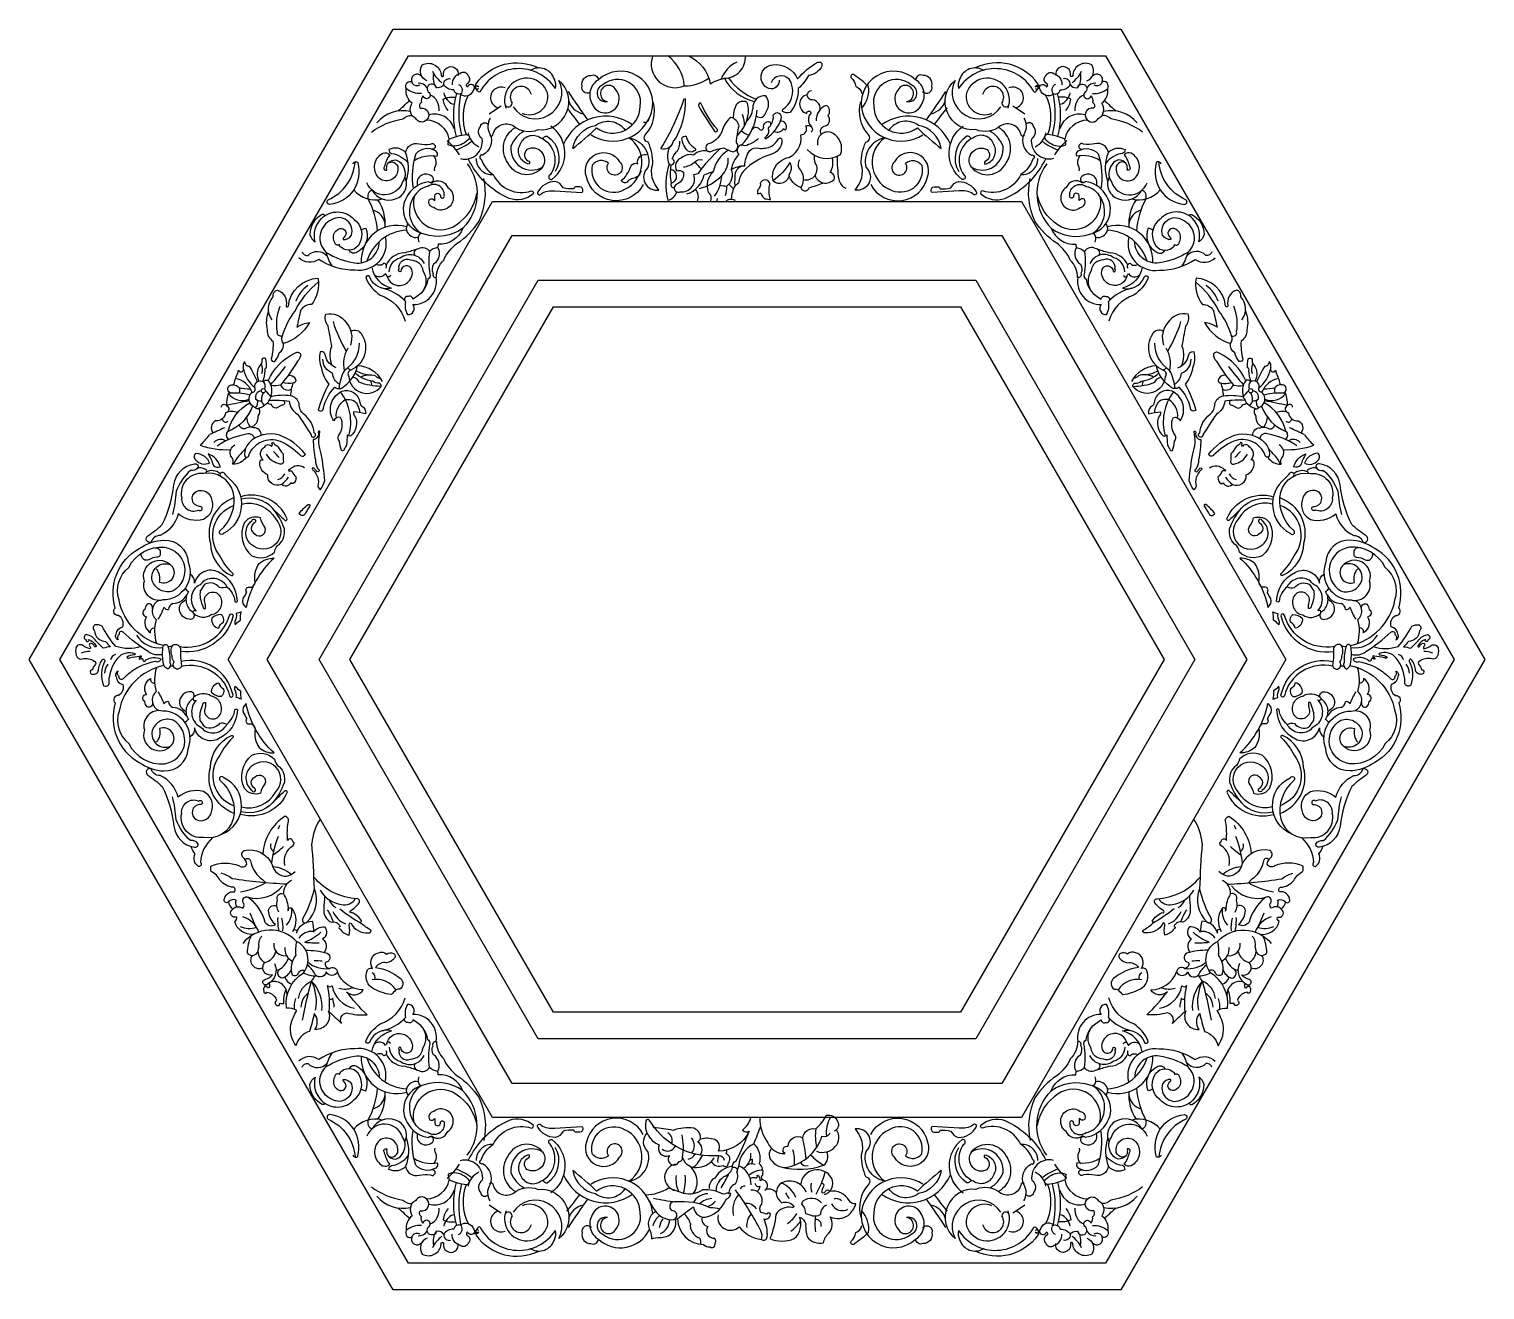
# Model space of a CAD drawing. Header units: metres. Extents: x 387 to 1971, y 544 to 1916.
import ezdxf

# ---------------------------------------------------------------- set-up
doc = ezdxf.new("R2010")
doc.units = ezdxf.units.M
for name, color, linetype in [('3', 3, 'Continuous'), ('4', 4, 'Continuous'), ('7', 7, 'Continuous')]:
    doc.layers.add(name, color=color, linetype=linetype)

# ---------------------------------------------------------------- blocks, each defined once
blk = doc.blocks.new('窗-071')
at = {"layer": '3'}
for points in [[(287.3, 1017.23), (574.6, 519.62), (287.3, 22), (-287.3, 22), (-574.6, 519.62), (-287.3, 1017.23)], [(218.02, 897.23), (436.03, 519.62), (218.02, 142), (-218.02, 142), (-436.03, 519.62), (-218.02, 897.23)]]:
    blk.add_lwpolyline(points, close=True, dxfattribs=at)
for points in [[(-271.82, 996.61, -0.5), (-275.91, 1009.68, -0.54), (-260.37, 1001.78, 0.94), (-258.32, 1000.56, -1.26), (-246.32, 1000.95)], [(-228.55, 987.19, -0.44), (-231.54, 994.09, -0.37), (-179.82, 1007.2)], [(-85.99, 1017.23, 0.66), (-59.9, 992.57, 0.22), (-73.61, 1017.23, 0.21)], [(-56.08, 1017.23, -0.24), (-38.63, 994.24, -0.07), (-26.88, 998.72, 0.43), (-9.56, 1017.23, 0.42)], [(18.36, 997.16, -0.51), (9.85, 990.17, -0.81), (13.06, 1009.82, -0.33), (33.48, 998.29, -0.09), (50.12, 1011.89, -0.72), (53.34, 1008.68, -0.28), (42.37, 1001.13, -0.09), (34.05, 990.17, -0.18), (27.24, 970.53, -0.18), (21, 971.29, -0.36), (22.9, 974.31, 0.39), (26.49, 998.11, 0.53), (11.55, 995.08, 0.53)], [(228.55, 987.19, 0.44), (231.54, 994.09, 0.37), (179.82, 1007.2)], [(271.82, 996.61, 0.5), (275.91, 1009.68, 0.54), (260.37, 1001.78, -0.94), (258.32, 1000.56, 1.26), (246.32, 1000.95)], [(-276.52, 986.22, -0.22), (-289.06, 990.3, -0.76), (-283.93, 995.77, -0.76)], [(-243.72, 986.25, -0.52), (-250.01, 989.22, -0.31), (-258.17, 993.69, -0.5), (-252.56, 998.38, -0.31)], [(-245.98, 993.7, -0.5), (-244.34, 985.4, 0.47), (-233.57, 988.94, 1.33), (-238.55, 991.3, -0.52), (-239.1, 994.16, 0.53), (-238.01, 1000.69, 0.54), (-244.82, 1002.46, 0.35), (-251.29, 993.43)], [(-219.86, 965.94, 0.28), (-220.06, 952.5, 1.03), (-217.82, 951.68, -0.54), (-200.69, 959.42, 0.27), (-180.28, 956.35, 0.73), (-163.28, 997.01)], [(-137.76, 986.92, -0.68), (-144.12, 992.29, -0.5), (-136.87, 1000.98, -0.54), (-130.75, 997.38)], [(91.87, 991.84, 0.05), (80.27, 1001.36, 0.9), (77.58, 999.21, -0.19), (81.34, 991.95, -0.3), (86.51, 986.07, -0.18)], [(136.56, 987.84, 0.81), (144.12, 992.29, 0.5), (136.87, 1000.98, 0.54), (130.75, 997.38)], [(219.86, 965.94, -0.28), (220.06, 952.5, -1.03), (217.82, 951.68, 0.54), (200.69, 959.42, -0.27), (180.28, 956.35, -0.73), (163.28, 997.01)], [(245.98, 993.7, 0.5), (244.34, 985.4, -0.47), (233.57, 988.94, -1.33), (238.55, 991.3, 0.52), (239.1, 994.16, -0.53), (238.01, 1000.69, -0.54), (244.82, 1002.46, -0.35), (251.29, 993.43)], [(243.72, 986.25, 0.52), (250.01, 989.22, 0.31), (258.17, 993.69, 0.5), (252.56, 998.38, 0.31)], [(276.52, 986.22, 0.22), (289.06, 990.3, 0.76), (283.93, 995.77, 0.76)], [(-258.17, 993.69, -0.36), (-264.22, 991.06, 1.23), (-271.06, 987.64, -1.62), (-275.27, 984.22, 0.24), (-276.58, 978.97, 0.46), (-277.64, 973.97, -2.01), (-281.32, 965.56, -0.47), (-284.22, 978.18, -0.28), (-289.06, 990.3, -0.28)], [(-229.47, 990.41, -3.99), (-229.36, 991.75, -0.23), (-232.54, 993.29, -0.23)], [(41.47, 985.19, 0.8), (41.12, 969.74, -2.24), (43.24, 968.47, 0.32), (44.91, 958.62, 0.32)], [(52.2, 973.07, 0.45), (44.18, 981.02, -0.8), (44.96, 988.74)], [(229.47, 990.41, 3.99), (229.36, 991.75, 0.23), (232.54, 993.29, 0.23)], [(258.17, 993.69, 0.36), (264.22, 991.06, -1.23), (271.06, 987.64, 1.62), (275.27, 984.22, -0.24), (276.58, 978.97, -0.46), (277.64, 973.97, 2.01), (281.32, 965.56, 0.47), (284.22, 978.18, 0.28), (289.06, 990.3, 0.28)], [(-254.61, 972.26, -0.15), (-258.63, 981.38, -0.15), (-248.77, 983.16)], [(-105.58, 949.64, -0.45), (-90.01, 925.13, 0.75), (-80.82, 906.6, -0.27), (-85.98, 928.07, 0.11), (-89.58, 945.97, -0.65), (-91.69, 952.51, 0.26), (-85.68, 979.16)], [(-79.2, 940.87, 0.06), (-59.9, 982.11)], [(-79.2, 940.87, 0.4), (-69, 946.2, 0.16), (-58.81, 982.09)], [(-16.32, 951.35, 0.17), (-7.27, 968.74, 0.15), (-8.41, 979.05, 0.36), (-17.13, 976.76, 0.13), (-19.54, 965.65)], [(53, 952.48, -0.58), (56.56, 959.38, 0.5), (58.49, 967.88, 0.49), (56.95, 976.38, 0.32), (48.83, 963.63)], [(105.58, 949.64, 0.45), (90.01, 925.13, -0.75), (80.82, 906.6, 0.27), (85.98, 928.07, -0.11), (89.58, 945.97, 0.65), (91.69, 952.51, -0.26), (85.68, 979.16)], [(254.61, 972.26, 0.15), (258.63, 981.38, 0.15), (248.77, 983.16)], [(-317.81, 954.38, -0.12), (-291.99, 965.2, -0.2), (-284.34, 968.16, -0.2)], [(-244.31, 932.45, 0.54), (-226.59, 948.84, -0.44), (-227.9, 959, -0.65), (-221.73, 960.88)], [(-151.82, 940.74, -0.32), (-133.08, 959.89, -0.43), (-108.78, 955.88, -0.43)], [(22.16, 957.39, 0.61), (23.9, 956.46, 0.27), (23.53, 961.44)], [(151.82, 940.74, 0.32), (133.08, 959.89, 0.43), (108.78, 955.88, 0.43)], [(244.31, 932.45, -0.54), (226.59, 948.84, 0.44), (227.9, 959, 0.65), (221.73, 960.88)], [(317.81, 954.38, 0.12), (291.99, 965.2, 0.2), (284.34, 968.16, 0.2)], [(-220.06, 952.5, -0.4), (-226.26, 935.4, 1.08), (-227.24, 932.12, 0.18), (-217.4, 919.34, 0.38), (-185.89, 905.9, -0.71), (-184.59, 903.49, -0.28), (-204.38, 899.69, -0.18), (-237.99, 932.27, -0.18)], [(-176.78, 925.34, -0.55), (-205.26, 928.96, -0.44), (-199.09, 958.24, -0.44)], [(-176.78, 925.34, 0.8), (-189.72, 939.91, 0.49), (-188.89, 930.68, -0.57), (-187.87, 927.81, -0.5), (-195.26, 944.01, -0.5), (-178.42, 949.75, -0.48), (-170.62, 918.99, 0.91), (-169.18, 915.3, 0.51), (-169.96, 959.29)], [(-176.56, 948.77, -0.31), (-173.02, 950.99, -0.4), (-166.24, 921.75)], [(1.22, 949.04, -0.09), (-7.04, 944.01, -0.31), (-12.45, 943.89, 0.61), (-15.06, 935.99, 0.14), (-21.25, 923.62, -0.13), (-10.02, 926.6, -0.15), (-6.12, 938.97, -0.31), (1.45, 941.03, 0.13), (12, 942.63, 0.12), (17.73, 948.82, -0.82), (20.48, 947.67, -0.36), (11.31, 935.99, 0.12), (-11.16, 922.25, 0.14), (-15.27, 912.24, -0.04), (-18.08, 910.21, -0.05), (-17.62, 920.82, -0.35), (-10.1, 926.6)], [(26.39, 919.21, -0.65), (13.24, 914.19, -0.39), (23.69, 932.73, 0.4), (36.06, 952.04, 0.56), (40.32, 959.38, -0.91), (44.57, 953.98)], [(14.14, 954.89, 0.39), (22.16, 957.4, 0.39)], [(176.78, 925.34, -0.8), (189.72, 939.91, -0.49), (188.89, 930.68, 0.57), (187.87, 927.81, 0.5), (195.26, 944.01, 0.5), (178.42, 949.75, 0.48), (170.62, 918.99, -0.91), (169.18, 915.3, -0.51), (169.96, 959.29)], [(176.56, 948.77, 0.31), (173.02, 950.99, 0.4), (166.24, 921.75)], [(176.78, 925.34, 0.55), (205.26, 928.96, 0.44), (199.09, 958.24, 0.44)], [(220.06, 952.5, 0.4), (226.26, 935.4, -1.08), (227.24, 932.12, -0.18), (217.4, 919.34, -0.38), (185.89, 905.9, 0.71), (184.59, 903.49, 0.28), (204.38, 899.69, 0.18), (237.99, 932.27, 0.18)], [(-303.62, 929.14, -0.67), (-296.19, 923.04, -0.67), (-312.25, 917.13, -0.47), (-308.45, 936.97, -0.36), (-302.74, 935.49, 0.12), (-306.97, 925.99, 0.92), (-305.07, 923.04, -0.94), (-292.59, 927.26, -0.34), (-292.17, 913.33, -0.7), (-321.55, 912.48)], [(-289.13, 913.77, 0.18), (-289.79, 937.46, 0.35), (-303.39, 939.87, 0.4), (-301.19, 936.8, -0.19), (-287.6, 928.7, -0.19)], [(-289.79, 937.46, -0.44), (-278.5, 944.79, 0.12), (-269.2, 944.34, -1.5), (-267.8, 940.14)], [(-282.66, 931.01, -0.18), (-263.7, 934.61, 0.36), (-264.8, 938.77, 0.37), (-281.24, 936.36, 0.12), (-283.35, 907.78)], [(-93.76, 911.18, -0.7), (-140.61, 917.51, -0.91), (-113.27, 929.83, -2.27), (-122.44, 928.66, 0.45), (-135.77, 927, 0.66), (-108.93, 907.18)], [(-71.47, 942.58, 0.25), (-72.52, 927.93, 1.13), (-69.81, 932.33, -0.11), (-66.41, 938.1, 0.22), (-63.7, 946.91)], [(-38.96, 938.14, 0.28), (-52.47, 935.41, 0.25), (-62.27, 933.12, 0.49), (-66.19, 922.36, -0.28), (-60.63, 921.38, -0.32), (-65.53, 911.6, 1.12), (-63.25, 905.07, 0.55), (-52.14, 919.42, 0.12), (-47.9, 920.73, -0.06), (-30.11, 940.86)], [(93.76, 911.18, 0.7), (140.61, 917.51, 0.91), (113.27, 929.83, 2.27), (122.44, 928.66, -0.45), (135.77, 927, -0.66), (108.93, 907.18)], [(282.66, 931.01, 0.18), (263.7, 934.61, -0.36), (264.8, 938.77, -0.37), (281.24, 936.36, -0.12), (283.35, 907.78)], [(289.79, 937.46, 0.44), (278.5, 944.79, -0.12), (269.2, 944.34, 1.5), (267.8, 940.14)], [(289.13, 913.77, -0.18), (289.79, 937.46, -0.35), (303.39, 939.87, -0.4), (301.19, 936.8, 0.19), (287.6, 928.7, 0.19)], [(303.62, 929.14, 0.67), (296.19, 923.04, 0.67), (312.25, 917.13, 0.47), (308.45, 936.97, 0.36), (302.74, 935.49, -0.12), (306.97, 925.99, -0.92), (305.07, 923.04, 0.94), (292.59, 927.26, 0.34), (292.17, 913.33, 0.7), (321.55, 912.48)], [(-333, 928.07, -0.68), (-328.95, 928.95, -0.2), (-332.33, 906.78, -0.22), (-352.3, 894.65, -0.66), (-353.52, 898.57, 0.28), (-331.28, 929.89)], [(-238.84, 928.16, -0.37), (-242.51, 875.14, -0.25), (-274.42, 870.34, -0.56), (-286.85, 903.62, -0.23), (-270.75, 913.5, 0.29), (-267.93, 912.65, -0.48), (-254.94, 908.7, -1.03), (-266.52, 892.06, -0.51), (-269.9, 899.11, -0.35), (-265.67, 897.98, -0.03), (-265.39, 902.78, -0.84), (-260.87, 900.8, 0.91), (-257.76, 902.21, 0.64), (-271.32, 909.55, 0.23), (-282.61, 901.09, 0.68), (-248.16, 877.68, 0.21), (-230.85, 903.81)], [(-265.46, 922.35, -0.25), (-264.36, 927.82, 0.19), (-266.75, 935.24)], [(-95.56, 922.31, -0.32), (-102.47, 916.12, 0.16), (-106.36, 913.79, -0.54), (-111.82, 914.18, 0.12), (-104.03, 925.85, -0.45), (-98.18, 928.19, -0.56), (-91.11, 935.76)], [(-72.52, 927.93, 0.14), (-73.41, 898.14, 0.27), (-66.08, 904.99)], [(-70.89, 927.35, 0.1), (-70.71, 912.18, 0.55), (-68.24, 908.2)], [(-60.63, 925.62, 0.14), (-51.49, 929.54, -0.28), (-44.96, 931.49)], [(34.9, 931.57, 0.23), (34.51, 924.62, -0.36), (36.06, 908.78, -0.27), (26.39, 919.21, 0.31), (27.17, 929.25, -0.09), (13.24, 914.19)], [(238.84, 928.16, 0.37), (242.51, 875.14, 0.25), (274.42, 870.34, 0.56), (286.85, 903.62, 0.23), (270.75, 913.5, -0.29), (267.93, 912.65, 0.48), (254.94, 908.7, 1.03), (266.52, 892.06, 0.51), (269.9, 899.11, 0.35), (265.67, 897.98, 0.03), (265.39, 902.78, 0.84), (260.87, 900.8, -0.91), (257.76, 902.21, -0.64), (271.32, 909.55, -0.23), (282.61, 901.09, -0.68), (248.16, 877.68, -0.21), (230.85, 903.81)], [(265.46, 922.35, 0.25), (264.36, 927.82, -0.19), (266.75, 935.24)], [(333, 928.07, 0.68), (328.95, 928.95, 0.2), (332.33, 906.78, 0.22), (352.3, 894.65, 0.66), (353.52, 898.57, -0.28), (331.28, 929.89)], [(-242.51, 875.14, -0.33), (-262.76, 861.97, -0.11), (-263.23, 859.14, -0.41), (-266.77, 845.47, 0.25), (-267.01, 837.93, 0.58), (-264.17, 834.39, -0.21), (-258.16, 848.84, -0.13), (-247.09, 862.72, 0.1), (-229.01, 880.84, 0.16), (-225.1, 916.11)], [(-25.96, 902.14, 0.09), (-24.98, 909.82, 0.36), (-21.25, 923.62)], [(242.51, 875.14, 0.33), (262.76, 861.97, 0.11), (263.23, 859.14, 0.41), (266.77, 845.47, -0.25), (267.01, 837.93, -0.58), (264.17, 834.39, 0.21), (258.16, 848.84, 0.13), (247.09, 862.72, -0.1), (229.01, 880.84, -0.16), (225.1, 916.11)], [(-356.53, 885.18, 0.62), (-358.36, 886.32, 0.3), (-368.51, 869.98, 0.19), (-364.16, 863.77, -0.27), (-358.89, 883.23, -0.42), (-332.24, 882.56, -0.38), (-327.76, 862.64, -0.51), (-342.41, 859.19, -0.32), (-344.25, 861.63, -0.57), (-348.11, 863.46, -0.49), (-343.84, 874.84, -0.84), (-340.38, 867.72, 0.23), (-341.19, 865.89, 0.34), (-334.31, 869.47, 0.7), (-350.68, 882.14, 0.53), (-355.17, 855.18, 0.1), (-331.86, 846.6, 0.46), (-311.4, 864.05)], [(-32.27, 899.58, 0.25), (-33.26, 897.23, 0.25)], [(-25.68, 897.23, 0.06), (-24.38, 898.59, -0.19), (-18.08, 898.2)], [(356.53, 885.18, -0.62), (358.36, 886.32, -0.3), (368.51, 869.98, -0.19), (364.16, 863.77, 0.27), (358.89, 883.23, 0.42), (332.24, 882.56, 0.38), (327.76, 862.64, 0.51), (342.41, 859.19, 0.32), (344.25, 861.63, 0.57), (348.11, 863.46, 0.49), (343.84, 874.84, 0.84), (340.38, 867.72, -0.23), (341.19, 865.89, -0.34), (334.31, 869.47, -0.7), (350.68, 882.14, -0.53), (355.17, 855.18, -0.1), (331.86, 846.6, -0.46), (311.4, 864.05)], [(-306.48, 867.81, -0.53), (-331.45, 840.47, -0.15), (-361.31, 849.46, -0.38), (-377.65, 850.74)], [(-326.2, 873.46, -0.11), (-322.55, 875.25, -0.4), (-329.59, 855.27, -0.43), (-336.33, 856.92)], [(306.48, 867.81, 0.53), (331.45, 840.47, 0.15), (361.31, 849.46, 0.38), (377.65, 850.74)], [(326.2, 873.46, 0.11), (322.55, 875.25, 0.4), (329.59, 855.27, 0.43), (336.33, 856.92)], [(-374.81, 855.65, 0.42), (-369.9, 852.72, -0.45), (-354.42, 852.3, -0.45)], [(-303.12, 839.18, -0.35), (-294.04, 850.7, -0.48), (-274.41, 846.04)], [(-263.23, 859.14, 0.18), (-269.99, 855.85, 0.07), (-269.75, 837.22, -0.38), (-271.22, 833.06, -0.24), (-283.73, 816.64, 0.56), (-287.41, 818.84, 0.78), (-289.71, 814.68)], [(-282.06, 852.81, -0.56), (-278.83, 858.3, -0.42), (-269.99, 855.85)], [(263.23, 859.14, -0.18), (269.99, 855.85, -0.07), (269.75, 837.22, 0.38), (271.22, 833.06, 0.24), (283.73, 816.64, -0.56), (287.41, 818.84, -0.78), (289.71, 814.68)], [(282.06, 852.81, 0.56), (278.83, 858.3, 0.42), (269.99, 855.85)], [(303.12, 839.18, 0.35), (294.04, 850.7, 0.48), (274.41, 846.04)], [(374.81, 855.65, -0.42), (369.9, 852.72, 0.45), (354.42, 852.3, 0.45)], [(-317.62, 842.89, 0.29), (-301.3, 825.68, -0.37), (-319.13, 834.43, 1.2), (-322.26, 833.8, 0.15), (-310.68, 820.06, -0.25), (-290.04, 798.5, -0.25)], [(-305.82, 842.12, 0.52), (-307.53, 846.29, -0.44), (-313.71, 845.56, -0.44)], [(-302.14, 836.49, -0.52), (-304.84, 835.26, 0.53), (-288.4, 830.12, 0.32), (-284.47, 841.14, 0.82), (-293.55, 839.43, -0.96), (-295.02, 841.63, -0.61), (-285.7, 848.99, -0.39), (-275.39, 839.92, -0.31), (-275.52, 823.36)], [(302.14, 836.49, 0.52), (304.84, 835.26, -0.53), (288.4, 830.12, -0.32), (284.47, 841.14, -0.82), (293.55, 839.43, 0.96), (295.02, 841.63, 0.61), (285.7, 848.99, 0.39), (275.39, 839.92, 0.31), (275.52, 823.36)], [(317.62, 842.89, -0.29), (301.3, 825.68, 0.37), (319.13, 834.43, -1.2), (322.26, 833.8, -0.15), (310.68, 820.06, 0.25), (290.04, 798.5, 0.25)], [(305.82, 842.12, -0.52), (307.53, 846.29, 0.44), (313.71, 845.56, 0.44)], [(-402.6, 806.88, 0.16), (-403.74, 791.17, 0.28), (-399.04, 782.09, -0.09), (-400.51, 767.43, 0.48), (-397.5, 765.22, 0.14), (-393.96, 772.37, 0.3), (-390.33, 780.07, -0.27), (-391.24, 786.42, -0.09), (-380.8, 806.81, -0.1), (-361.56, 830.85)], [(-399.63, 799.68, -0.37), (-398.75, 818.44, -0.45), (-395.12, 824.04, -0.36), (-388.02, 811.39, 1.26), (-386.3, 811.2, -0.36), (-361.93, 834.01, -0.21), (-367.3, 812.16, 0.25), (-376.13, 807.75, 0.01), (-379.2, 793.57, -0.13), (-369, 797.29, -0.2), (-390.33, 780.07, -0.2)], [(-304.84, 835.26, 0.12), (-306.31, 837.71, -0.46), (-315.4, 836.7, -0.46)], [(304.84, 835.26, -0.12), (306.31, 837.71, 0.46), (315.4, 836.7, 0.46)], [(399.63, 799.68, 0.37), (398.75, 818.44, 0.45), (395.12, 824.04, 0.36), (388.02, 811.39, -1.26), (386.3, 811.2, 0.36), (361.93, 834.01, 0.21), (367.3, 812.16, -0.25), (376.13, 807.75, -0.01), (379.2, 793.57, 0.13), (369, 797.29, 0.2), (390.33, 780.07, 0.2)], [(402.6, 806.88, -0.16), (403.74, 791.17, -0.28), (399.04, 782.09, 0.09), (400.51, 767.43, -0.48), (397.5, 765.22, -0.14), (393.96, 772.37, -0.3), (390.33, 780.07, 0.27), (391.24, 786.42, 0.09), (380.8, 806.81, 0.1), (361.56, 830.85)], [(-391.24, 786.42, -0.65), (-395.32, 789.59, -0.14), (-393.05, 810.89, -0.14)], [(-350.03, 761.73, -0.2), (-350.54, 777.5, 0.01), (-353.49, 794.52, -0.24), (-355.46, 804.34, -0.3), (-338.74, 797.47, -0.27), (-335.14, 778.81, -0.27)], [(350.03, 761.73, 0.2), (350.54, 777.5, -0.01), (353.49, 794.52, 0.24), (355.46, 804.34, 0.3), (338.74, 797.47, 0.27), (335.14, 778.81, 0.27)], [(391.24, 786.42, 0.65), (395.32, 789.59, 0.14), (393.05, 810.89, 0.14)], [(-334.8, 790.09, -0.46), (-325.96, 787.65, -0.47), (-334.81, 758.19, 0.54), (-336.45, 752.95, 0.7), (-309.91, 744.77, 0.48), (-311.25, 747.27, -0.22), (-316.68, 749.07, -0.17), (-331.28, 755.78)], [(334.8, 790.09, 0.46), (325.96, 787.65, 0.47), (334.81, 758.19, -0.54), (336.45, 752.95, -0.7), (309.91, 744.77, -0.48), (311.25, 747.27, 0.22), (316.68, 749.07, 0.17), (331.28, 755.78)], [(-407.42, 748.8, 0.1), (-405.4, 757.79, -0.47), (-404.44, 760.02, 0.11), (-404.92, 767.48, 0.57), (-408.26, 766.85, -0.34), (-409.85, 762.08, 0.27), (-410.62, 749.1)], [(-402.86, 749.44, -0.18), (-380.9, 772.09, -0.45), (-376.29, 771.62, -0.23), (-378.83, 765.42, -0.04), (-392.67, 745.88, -0.08), (-400.8, 745.4, -0.08)], [(-346.94, 760.15, -0.25), (-355.79, 769.97, 0.51), (-360.05, 773.25, 0.16), (-359.04, 759.78, 0.13), (-352.83, 746.48, 0.07), (-361.71, 725.22, 0.69), (-357.32, 726.9, -0.14), (-348.04, 744.06, 0.39), (-340.21, 744.81, 0.18), (-329.21, 761.82)], [(346.94, 760.15, 0.25), (355.79, 769.97, -0.51), (360.05, 773.25, -0.16), (359.04, 759.78, -0.13), (352.83, 746.48, -0.07), (361.71, 725.22, -0.69), (357.32, 726.9, 0.14), (348.04, 744.06, -0.39), (340.21, 744.81, -0.18), (329.21, 761.82)], [(402.86, 749.44, 0.18), (380.9, 772.09, 0.45), (376.29, 771.62, 0.23), (378.83, 765.42, 0.04), (392.67, 745.88, 0.08), (400.8, 745.4, 0.08)], [(407.42, 748.8, -0.1), (405.4, 757.79, 0.47), (404.44, 760.02, -0.11), (404.92, 767.48, -0.57), (408.26, 766.85, 0.34), (409.85, 762.08, -0.27), (410.62, 749.1)], [(-418.57, 761.39, -0.04), (-411.93, 748.51, -0.04)], [(-344.09, 746.5, -0.28), (-349.84, 755.77, -0.35), (-357.78, 767.22, -0.35)], [(344.09, 746.5, 0.28), (349.84, 755.77, 0.35), (357.78, 767.22, 0.35)], [(418.57, 761.39, 0.04), (411.93, 748.51, 0.04)], [(-433.76, 739.19, -1.03), (-431.41, 745.9, -0.56), (-426.87, 739.12, -0.56)], [(-386.59, 753.72, -0.36), (-380.58, 751.12, -0.61), (-382.49, 747.46, -0.17), (-390.99, 747.96, -0.17)], [(-309.91, 744.77, -0.09), (-327.88, 748.09, 0.27), (-333.2, 752.33)], [(-326.88, 752.45, -0.19), (-314.38, 753.51, 0.27), (-310.37, 751.5)], [(309.91, 744.77, 0.09), (327.88, 748.09, -0.27), (333.2, 752.33)], [(326.88, 752.45, 0.19), (314.38, 753.51, -0.27), (310.37, 751.5)], [(386.59, 753.72, 0.36), (380.58, 751.12, 0.61), (382.49, 747.46, 0.17), (390.99, 747.96, 0.17)], [(433.76, 739.19, 1.03), (431.41, 745.9, 0.56), (426.87, 739.12, 0.56)], [(-390.39, 733.05, -0.78), (-391.72, 729.2), (-396.28, 726.92, -0.41), (-400.19, 729.85, -0.14), (-403.77, 730.97)], [(-402.16, 733.18, -0.06), (-385.52, 732.46, 0.25), (-378.67, 721.71, -0.01), (-367.59, 704.78, 1.86), (-364.98, 706.41, 0.21), (-373.46, 721.71, -0.24), (-377.37, 730.5, 0.28), (-384.54, 737.02, 0.09), (-400.81, 736.14)], [(-346.63, 718.79, -0.3), (-339.35, 733.85, -0.14), (-332.66, 733.22, -0.24), (-327.63, 723.09, -0.24)], [(346.63, 718.79, 0.3), (339.35, 733.85, 0.14), (332.66, 733.22, 0.24), (327.63, 723.09, 0.24)], [(402.16, 733.18, 0.06), (385.52, 732.46, -0.25), (378.67, 721.71, 0.01), (367.59, 704.78, -1.86), (364.98, 706.41, -0.21), (373.46, 721.71, 0.24), (377.37, 730.5, -0.28), (384.54, 737.02, -0.09), (400.81, 736.14)], [(390.39, 733.05, 0.78), (391.72, 729.2), (396.28, 726.92, 0.41), (400.19, 729.85, 0.14), (403.77, 730.97)], [(-441.35, 727.57, -0.8), (-437.42, 729, -0.75), (-438, 722.93, -0.39), (-446.34, 716.27, 0.5), (-448.24, 706.39)], [(-415.93, 728.54, -0.22), (-436, 707.61, -0.21), (-417.99, 731.23)], [(415.93, 728.54, 0.22), (436, 707.61, 0.21), (417.99, 731.23)], [(441.35, 727.57, 0.8), (437.42, 729, 0.75), (438, 722.93, 0.39), (446.34, 716.27, -0.5), (448.24, 706.39)], [(-408.66, 704.46, 0.42), (-414.81, 710.65, 0.29), (-422.24, 709.62, -0.37), (-426.8, 712.98, -0.37)], [(408.66, 704.46, -0.42), (414.81, 710.65, -0.29), (422.24, 709.62, 0.37), (426.8, 712.98, 0.37)], [(-445, 695.62, -0.11), (-421.99, 705.28, -0.52), (-414.42, 701.73)], [(-420.99, 686.29, -0.25), (-431.99, 680.63, 0.29), (-433.66, 687.29, -0.39), (-430.33, 696.61, -0.39)], [(-372.96, 677.72, 0.36), (-385.13, 676.25, 1.03), (-385.66, 674.78, -0.41), (-383.12, 674.65, 0.11), (-379.91, 669.84, -0.08), (-380.85, 666.1, -0.55), (-384.32, 665.3, -0.53), (-392.08, 663.97, -0.6), (-403.18, 671.85, -0.35), (-409.73, 682, -0.62), (-407.06, 684.13, -0.52), (-405.58, 694.95, -0.63), (-400.24, 695.22, 0.33), (-399.43, 696.82, -0.94), (-398.5, 698.55, 0.22), (-395.16, 695.48, 0.05), (-390.61, 689.07, 0.02), (-390.34, 682.66, -0.41), (-393.02, 680.66, -0.24), (-404.25, 688.81)], [(372.96, 677.72, -0.36), (385.13, 676.25, -1.03), (385.66, 674.78, 0.41), (383.12, 674.65, -0.11), (379.91, 669.84, 0.08), (380.85, 666.1, 0.55), (384.32, 665.3, 0.53), (392.08, 663.97, 0.6), (403.18, 671.85, 0.35), (409.73, 682, 0.62), (407.06, 684.13, 0.52), (405.58, 694.95, 0.63), (400.24, 695.22, -0.33), (399.43, 696.82, 0.94), (398.5, 698.55, -0.22), (395.16, 695.48, -0.05), (390.61, 689.07, -0.02), (390.34, 682.66, 0.41), (393.02, 680.66, 0.24), (404.25, 688.81)], [(445, 695.62, 0.11), (421.99, 705.28, 0.52), (414.42, 701.73)], [(420.99, 686.29, 0.25), (431.99, 680.63, -0.29), (433.66, 687.29, 0.39), (430.33, 696.61, 0.39)], [(-435.05, 668.72, -0.54), (-439.46, 623.66, -1.07), (-442.83, 625.73, 0.28), (-431.68, 657.59, 0.39), (-456.31, 672.86, 0.52), (-474.2, 652.93, 0.58), (-460.2, 642.83, 1.77), (-459.42, 645.67, -0.74), (-462.28, 658.1, -0.54), (-449.48, 650.61, -0.38), (-456.39, 635.09, -0.25), (-477.12, 639.69, -0.23), (-492.09, 621.86, 0.34), (-499.53, 616.01, -0.81), (-502.2, 621.59, 0.05), (-490.28, 630.91, 0.09), (-480.68, 663.54, -0.34), (-463.57, 680.89, -0.55), (-460.72, 678.3, -0.35), (-466.94, 675.45, 0.12), (-478.8, 658.31, -0.04), (-481.72, 639.26, -0.04)], [(435.05, 668.72, 0.54), (439.46, 623.66, 1.07), (442.83, 625.73, -0.28), (431.68, 657.59, -0.39), (456.31, 672.86, -0.52), (474.2, 652.93, -0.58), (460.2, 642.83, -1.77), (459.42, 645.67, 0.74), (462.28, 658.1, 0.54), (449.48, 650.61, 0.38), (456.39, 635.09, 0.25), (477.12, 639.69, 0.23), (492.09, 621.86, -0.34), (499.53, 616.01, 0.81), (502.2, 621.59, -0.05), (490.28, 630.91, -0.09), (480.68, 663.54, 0.34), (463.57, 680.89, 0.55), (460.72, 678.3, 0.35), (466.94, 675.45, -0.12), (478.8, 658.31, 0.04), (481.72, 639.26, 0.04)], [(-431.02, 653.06, 0.39), (-450.56, 615.28, 0.28), (-433.21, 588.77, 0.9), (-432.42, 590.87, -0.09), (-442.67, 605.04, -0.52), (-431.19, 646.68, -0.52)], [(-397.89, 642.66, -0.01), (-389.59, 634.7, 0.72), (-387.23, 635.49, 0.38), (-425.65, 653.83)], [(-424.93, 647.63, -0.35), (-396.69, 635.22, -0.98), (-416.92, 614.49, -0.48), (-416.39, 633.91, -1.8), (-414.29, 632.34, 0.6), (-413.77, 622.89, 0.84), (-405.62, 628.66, -0.12), (-409.3, 636.27, 0.34), (-422.44, 632.6, 0.35), (-416.39, 605.04, 0.31), (-397.74, 608.19, -0.24), (-393.53, 614.75, 0.23), (-389.59, 627.35, 0.09), (-399.31, 644.41, 0.27), (-425.25, 651.73)], [(397.89, 642.66, 0.01), (389.59, 634.7, -0.72), (387.23, 635.49, -0.38), (425.65, 653.83)], [(424.93, 647.63, 0.35), (396.69, 635.22, 0.98), (416.92, 614.49, 0.48), (416.39, 633.91, 1.8), (414.29, 632.34, -0.6), (413.77, 622.89, -0.84), (405.62, 628.66, 0.12), (409.3, 636.27, -0.34), (422.44, 632.6, -0.35), (416.39, 605.04, -0.31), (397.74, 608.19, 0.24), (393.53, 614.75, -0.23), (389.59, 627.35, -0.09), (399.31, 644.41, -0.27), (425.25, 651.73)], [(431.02, 653.06, -0.39), (450.56, 615.28, -0.28), (433.21, 588.77, -0.9), (432.42, 590.87, 0.09), (442.67, 605.04, 0.52), (431.19, 646.68, 0.52)], [(-490, 523.91, -0.25), (-501.83, 526.11, -0.05), (-522.46, 542.08, 0.78), (-525.77, 540.19, 0.4), (-526.71, 535.78, -0.52), (-528.13, 540.51, -0.33), (-522.77, 546.66, 0.34), (-526.24, 555.96, -0.75), (-529.08, 561.95, -0.35), (-509.24, 611.07, -0.14), (-488.82, 618.05, -0.41), (-468.94, 599.8, -0.53), (-489.9, 568.67, -0.58), (-504.95, 584.23, -0.83), (-482.38, 596.58, -0.77), (-492.59, 583.16, 0.26), (-495.27, 594.43)], [(-489.09, 531.17, -0.3), (-525.9, 568.67, -0.31), (-517.84, 595.5, -0.31), (-488.29, 612.14, -0.71), (-481.3, 576.18, -0.43), (-498.5, 584.77, -0.61), (-483.44, 597.74, -0.61)], [(490, 523.91, 0.25), (501.83, 526.11, 0.05), (522.46, 542.08, -0.78), (525.77, 540.19, -0.4), (526.71, 535.78, 0.52), (528.13, 540.51, 0.33), (522.77, 546.66, -0.34), (526.24, 555.96, 0.75), (529.08, 561.95, 0.35), (509.24, 611.07, 0.14), (488.82, 618.05, 0.41), (468.94, 599.8, 0.53), (489.9, 568.67, 0.58), (504.95, 584.23, 0.83), (482.38, 596.58, 0.77), (492.59, 583.16, -0.26), (495.27, 594.43)], [(489.09, 531.17, 0.3), (525.9, 568.67, 0.31), (517.84, 595.5, 0.31), (488.29, 612.14, 0.71), (481.3, 576.18, 0.43), (498.5, 584.77, 0.61), (483.44, 597.74, 0.61)], [(-496.25, 611.75, -0.51), (-491.99, 607.38, -0.48), (-494.4, 603.85, 0.15), (-501.28, 601.81, -0.24), (-505.56, 601.99, -0.23), (-507.56, 607.18, -0.23)], [(-413.65, 583.15, -0.2), (-410.35, 598.74, -0.19), (-398, 603.2, 0.16), (-421.12, 562.52, -0.31), (-423.49, 569.87, 0.02), (-420.6, 575.12, -0.57), (-419.28, 579.32, 0.46), (-414.07, 582.35)], [(413.65, 583.15, 0.2), (410.35, 598.74, 0.19), (398, 603.2, -0.16), (421.12, 562.52, 0.31), (423.49, 569.87, -0.02), (420.6, 575.12, 0.57), (419.28, 579.32, -0.46), (414.07, 582.35)], [(496.25, 611.75, 0.51), (491.99, 607.38, 0.48), (494.4, 603.85, -0.15), (501.28, 601.81, 0.24), (505.56, 601.99, 0.23), (507.56, 607.18, 0.23)], [(-436.98, 579.61, -0.19), (-430.31, 567.55, 0.64), (-428.31, 567.75, 0.28), (-443.78, 591.61, 0.49), (-463.63, 582.53, 0.3), (-467.37, 589.96)], [(436.98, 579.61, 0.19), (430.31, 567.55, -0.64), (428.31, 567.75, -0.28), (443.78, 591.61, -0.49), (463.63, 582.53, -0.3), (467.37, 589.96)], [(-498.41, 561.08, 0.71), (-502.71, 565.09, 0.15), (-504.56, 560.92, 0.76), (-503.17, 554.91, 0.43), (-499.93, 541.73, -0.52), (-496.5, 545.68, -0.52)], [(-464.38, 557.45, -0.69), (-467.98, 552.83, -0.46), (-475.85, 563.93, -0.15), (-470.73, 568.97)], [(464.38, 557.45, 0.69), (467.98, 552.83, 0.46), (475.85, 563.93, 0.15), (470.73, 568.97)], [(498.41, 561.08, -0.71), (502.71, 565.09, -0.15), (504.56, 560.92, -0.76), (503.17, 554.91, -0.43), (499.93, 541.73, 0.52), (496.5, 545.68, 0.52)], [(-475.99, 530.28, 0.38), (-434.7, 556.01, -1.25), (-432.09, 554.85, -0.38), (-475.34, 526.22, -0.41)], [(475.99, 530.28, -0.38), (434.7, 556.01, 1.25), (432.09, 554.85, 0.38), (475.34, 526.22, 0.41)], [(-508.04, 530.29, -0.16), (-528.55, 530.38, -0.06), (-539.81, 547.14, 0.16), (-545.72, 548.09, 0.56), (-546.1, 543.33, 0.38), (-536.95, 534.38, 0.02), (-532.94, 530.19, 0.07), (-538.85, 528.85), (-544.77, 534.76, 0.21), (-552.59, 540.09, 0.82), (-552.97, 535.71, 1.53), (-550.98, 536.04, -0.23), (-545.06, 531.19, -1.33), (-546.12, 530.43, 0.32), (-549.79, 533.01, 0.33), (-550.22, 530.89, -0.39), (-549.77, 528.31, -0.09), (-555.99, 531.34, 0.52), (-561.61, 528.46, 0.16), (-560.39, 521.48, 0.29), (-556.14, 520.12, -0.22), (-546.27, 518.3, -0.46), (-545.21, 515.72, 0.22), (-547.64, 511.02, 0.53), (-549.77, 509.35, 0.52), (-546.88, 507.53, 0.42), (-542.77, 511.52, -0.16), (-538.98, 519.97, -0.45), (-537.47, 518.15, 0.22), (-538.83, 498.58, 0.81), (-534.13, 500.86, -0.16), (-526.99, 520.73, -0.33), (-512.87, 524.52, -0.87), (-513.63, 523.46, 0.13), (-519.4, 521.64, 0.53), (-517.27, 521.03, -0.03), (-508.62, 522.39, -1.27), (-508.01, 521.33, 0.77), (-509.07, 519.51, -0.54), (-506.19, 519.82, 1.19), (-503.91, 519.21, -0.24), (-491.46, 520.12, -0.49), (-496.01, 517.84, 0.11), (-515.63, 509.69)], [(508.04, 530.29, 0.16), (528.55, 530.38, 0.06), (539.81, 547.14, -0.16), (545.72, 548.09, -0.56), (546.1, 543.33, -0.38), (536.95, 534.38, -0.02), (532.94, 530.19, -0.07), (538.85, 528.85), (544.77, 534.76, -0.21), (552.59, 540.09, -0.82), (552.97, 535.71, -1.53), (550.98, 536.04, 0.23), (545.06, 531.19, 1.33), (546.12, 530.43, -0.32), (549.79, 533.01, -0.33), (550.22, 530.89, 0.39), (549.77, 528.31, 0.09), (555.99, 531.34, -0.52), (561.61, 528.46, -0.16), (560.39, 521.48, -0.29), (556.14, 520.12, 0.22), (546.27, 518.3, 0.46), (545.21, 515.72, -0.22), (547.64, 511.02, -0.53), (549.77, 509.35, -0.52), (546.88, 507.53, -0.42), (542.77, 511.52, 0.16), (538.98, 519.97, 0.45), (537.47, 518.15, -0.22), (538.83, 498.58, -0.81), (534.13, 500.86, 0.16), (526.99, 520.73, 0.33), (512.87, 524.52, 0.87), (513.63, 523.46, -0.13), (519.4, 521.64, -0.53), (517.27, 521.03, 0.03), (508.62, 522.39, 1.27), (508.01, 521.33, -0.77), (509.07, 519.51, 0.54), (506.19, 519.82, -1.19), (503.91, 519.21, 0.24), (491.46, 520.12, 0.49), (496.01, 517.84, -0.11), (515.63, 509.69)], [(-474.56, 514.07, -0.41), (-434.7, 489.78, 1.25), (-432.09, 490.94, 0.41), (-474.84, 518.06)], [(474.56, 514.07, 0.41), (434.7, 489.78, -1.25), (432.09, 490.94, -0.41), (474.84, 518.06)], [(-515.63, 509.69, 0.02), (-522.46, 503.71, -0.78), (-525.77, 505.59, -0.4), (-526.71, 510.01, 0.52), (-528.13, 505.28, 0.33), (-522.77, 499.13, -0.34), (-526.24, 489.83, 0.75), (-529.08, 483.83, 0.35), (-509.24, 434.72, 0.14), (-488.82, 427.74, 0.41), (-468.94, 445.99, 0.53), (-489.9, 477.12, 0.58), (-504.95, 461.55, 0.83), (-482.38, 449.21, 0.77), (-492.59, 462.63, -0.26), (-495.27, 451.35)], [(-488.77, 514.68, 0.3), (-525.9, 477.12, 0.31), (-517.84, 450.28, 0.31), (-488.29, 433.64, 0.71), (-481.3, 469.6, 0.43), (-498.5, 461.02, 0.61), (-483.44, 448.05)], [(-498.41, 484.7, -0.71), (-502.71, 480.7, -0.15), (-504.56, 484.86, -0.76), (-503.17, 490.87, -0.43), (-499.93, 504.05, 0.52), (-496.5, 500.1, 0.52)], [(515.63, 509.69, -0.02), (522.46, 503.71, 0.78), (525.77, 505.59, 0.4), (526.71, 510.01, -0.52), (528.13, 505.28, -0.33), (522.77, 499.13, 0.34), (526.24, 489.83, -0.75), (529.08, 483.83, -0.35), (509.24, 434.72, -0.14), (488.82, 427.74, -0.41), (468.94, 445.99, -0.53), (489.9, 477.12, -0.58), (504.95, 461.55, -0.83), (482.38, 449.21, -0.77), (492.59, 462.63, 0.26), (495.27, 451.35)], [(488.77, 514.68, -0.3), (525.9, 477.12, -0.31), (517.84, 450.28, -0.31), (488.29, 433.64, -0.71), (481.3, 469.6, -0.43), (498.5, 461.02, -0.61), (483.44, 448.05)], [(498.41, 484.7, 0.71), (502.71, 480.7, 0.15), (504.56, 484.86, 0.76), (503.17, 490.87, 0.43), (499.93, 504.05, -0.52), (496.5, 500.1, -0.52)], [(-464.38, 488.33, 0.69), (-467.98, 492.95, 0.46), (-475.85, 481.85, 0.15), (-470.73, 476.82)], [(464.38, 488.33, -0.69), (467.98, 492.95, -0.46), (475.85, 481.85, -0.15), (470.73, 476.82)], [(-413.65, 462.63, 0.2), (-410.35, 447.04, 0.19), (-398, 442.58, -0.16), (-421.12, 483.26, 0.31), (-423.49, 475.91, -0.02), (-420.6, 470.66, 0.57), (-419.28, 466.46, -0.46), (-414.07, 463.43)], [(413.65, 462.63, -0.2), (410.35, 447.04, -0.19), (398, 442.58, 0.16), (421.12, 483.26, -0.31), (423.49, 475.91, 0.02), (420.6, 470.66, -0.57), (419.28, 466.46, 0.46), (414.07, 463.43)], [(-436.98, 466.17, 0.19), (-430.31, 478.24, -0.64), (-428.31, 478.03, -0.28), (-443.78, 454.18, -0.49), (-463.63, 463.25, -0.3), (-467.37, 455.83)], [(436.98, 466.17, -0.19), (430.31, 478.24, 0.64), (428.31, 478.03, 0.28), (443.78, 454.18, 0.49), (463.63, 463.25, 0.3), (467.37, 455.83)], [(-431.02, 392.73, -0.39), (-450.56, 430.51, -0.28), (-433.21, 457.02, -0.9), (-432.42, 454.92, 0.09), (-442.67, 440.74, 0.52), (-431.19, 399.1, 0.52)], [(431.02, 392.73, 0.39), (450.56, 430.51, 0.28), (433.21, 457.02, 0.9), (432.42, 454.92, -0.09), (442.67, 440.74, -0.52), (431.19, 399.1, -0.52)], [(-424.93, 398.15, 0.35), (-396.69, 410.56, 0.98), (-416.92, 431.29, 0.48), (-416.39, 411.87, 1.8), (-414.29, 413.45, -0.6), (-413.77, 422.9, -0.84), (-405.62, 417.12, 0.12), (-409.3, 409.51, -0.34), (-422.44, 413.18, -0.35), (-416.39, 440.74, -0.31), (-397.74, 437.59, 0.24), (-393.53, 431.03, -0.23), (-389.59, 418.43, -0.09), (-399.31, 401.37, -0.27), (-425.25, 394.05)], [(424.93, 398.15, -0.35), (396.69, 410.56, -0.98), (416.92, 431.29, -0.48), (416.39, 411.87, -1.8), (414.29, 413.45, 0.6), (413.77, 422.9, 0.84), (405.62, 417.12, -0.12), (409.3, 409.51, 0.34), (422.44, 413.18, 0.35), (416.39, 440.74, 0.31), (397.74, 437.59, -0.24), (393.53, 431.03, 0.23), (389.59, 418.43, 0.09), (399.31, 401.37, 0.27), (425.25, 394.05)], [(-441.01, 375.74, 0.66), (-439.46, 422.12, 1.07), (-442.83, 420.05, -0.28), (-431.68, 388.2, -0.39), (-456.31, 372.92, -0.52), (-474.2, 392.86, -0.58), (-460.2, 402.96, -1.77), (-459.42, 400.11, 0.74), (-462.28, 387.68, 0.54), (-449.48, 395.17, 0.38), (-456.39, 410.7, 0.25), (-477.12, 406.1, 0.23), (-492.09, 423.93, -0.34), (-499.53, 429.77, 0.81), (-502.2, 424.19, -0.05), (-490.28, 414.87, -0.09), (-480.68, 382.24, 0.34), (-463.57, 364.89, 0.55), (-460.72, 367.48, 0.35), (-466.94, 370.33, -0.12), (-478.8, 387.47, 0.04), (-481.72, 406.52, 0.04)], [(441.01, 375.74, -0.66), (439.46, 422.12, -1.07), (442.83, 420.05, 0.28), (431.68, 388.2, 0.39), (456.31, 372.92, 0.52), (474.2, 392.86, 0.58), (460.2, 402.96, 1.77), (459.42, 400.11, -0.74), (462.28, 387.68, -0.54), (449.48, 395.17, -0.38), (456.39, 410.7, -0.25), (477.12, 406.1, -0.23), (492.09, 423.93, 0.34), (499.53, 429.77, -0.81), (502.2, 424.19, 0.05), (490.28, 414.87, 0.09), (480.68, 382.24, -0.34), (463.57, 364.89, -0.55), (460.72, 367.48, -0.35), (466.94, 370.33, 0.12), (478.8, 387.47, -0.04), (481.72, 406.52, -0.04)], [(-397.89, 403.12, 0.01), (-389.59, 411.08, -0.72), (-387.23, 410.3, -0.38), (-425.65, 391.95)], [(397.89, 403.12, -0.01), (389.59, 411.08, 0.72), (387.23, 410.3, 0.38), (425.65, 391.95)], [(-389.23, 349.77, -0.33), (-382.23, 366.41, 0.49), (-382.64, 369.7, 0.78), (-386.97, 370.52, -0.05), (-386.55, 385.32, 0.47), (-389.02, 390.45, 0.24), (-407.25, 359.44)], [(389.23, 349.77, 0.33), (382.23, 366.41, -0.49), (382.64, 369.7, -0.78), (386.97, 370.52, 0.05), (386.55, 385.32, -0.47), (389.02, 390.45, -0.24), (407.25, 359.44)], [(-448.72, 372.83, 0.21), (-458.65, 352.26, -0.78), (-460.37, 349.04, -0.39), (-463.17, 359.34, -0.09), (-466.41, 365.5)], [(448.72, 372.83, -0.21), (458.65, 352.26, 0.78), (460.37, 349.04, 0.39), (463.17, 359.34, 0.09), (466.41, 365.5)], [(-428.85, 315.71, -0.15), (-429.34, 321.21, 0.32), (-435.52, 319.97, -0.72), (-439.22, 321.21, -0.44), (-430.79, 328.19, 0.57), (-431.61, 331.89, -0.21), (-442.51, 337.44, 0.17), (-449.92, 344.84, -0.06), (-450.33, 349.36, -0.2), (-426.67, 349.56, 0.5), (-420.5, 351, 0.19), (-423.58, 356.34, -0.46), (-422.76, 362.3, -0.36), (-399.72, 350.38, 0.34), (-387.79, 340.93, 0.13), (-380.79, 344.84)], [(428.85, 315.71, 0.15), (429.34, 321.21, -0.32), (435.52, 319.97, 0.72), (439.22, 321.21, 0.44), (430.79, 328.19, -0.57), (431.61, 331.89, 0.21), (442.51, 337.44, -0.17), (449.92, 344.84, 0.06), (450.33, 349.36, 0.2), (426.67, 349.56, -0.5), (420.5, 351, -0.19), (423.58, 356.34, 0.46), (422.76, 362.3, 0.36), (399.72, 350.38, -0.34), (387.79, 340.93, -0.13), (380.79, 344.84)], [(-421.97, 354.64, -0.61), (-417.41, 353.67, 0.18), (-409.18, 339.29, -0.14), (-405.24, 335.54, -0.14)], [(421.97, 354.64, 0.61), (417.41, 353.67, -0.18), (409.18, 339.29, 0.14), (405.24, 335.54, 0.14)], [(-387.61, 334.44, -0.03), (-432.64, 338.88, 0.12), (-441.69, 343.4)], [(-343.93, 314.21, 0.04), (-325.99, 302, -0.87), (-325.66, 303.95, 0.13), (-333.98, 311.12, -1.25), (-334.96, 312.58, 0.07), (-328.11, 318.77, 0.61), (-329.58, 322.36, -0.21), (-365.21, 340.26, -0.21)], [(343.93, 314.21, -0.04), (325.99, 302, 0.87), (325.66, 303.95, -0.13), (333.98, 311.12, 1.25), (334.96, 312.58, -0.07), (328.11, 318.77, -0.61), (329.58, 322.36, 0.21), (365.21, 340.26, 0.21)], [(387.61, 334.44, 0.03), (432.64, 338.88, -0.12), (441.69, 343.4)], [(-394.12, 311.48, -0.24), (-395.16, 321.19, -0.71), (-390.3, 326.38, -0.15), (-386.53, 313.28, -0.15)], [(-356.39, 324.57, 0.01), (-357.14, 314.21, 0.31), (-351.1, 302.97, -0.4), (-343.6, 299.55, 0.94), (-343.93, 297.6, 0.18), (-336.1, 292.39, 0.12), (-336.26, 300.37, -0.48), (-334.8, 302.49, 0.31), (-320.12, 294.34, 0.67), (-318.33, 296.46, -0.06), (-325.99, 302)], [(356.39, 324.57, -0.01), (357.14, 314.21, -0.31), (351.1, 302.97, 0.4), (343.6, 299.55, -0.94), (343.93, 297.6, -0.18), (336.1, 292.39, -0.12), (336.26, 300.37, 0.48), (334.8, 302.49, -0.31), (320.12, 294.34, -0.67), (318.33, 296.46, 0.06), (325.99, 302)], [(394.12, 311.48, 0.24), (395.16, 321.19, 0.71), (390.3, 326.38, 0.15), (386.53, 313.28, 0.15)], [(-414.71, 293.15, -0.39), (-430.55, 303.86, 0.5), (-429.16, 307.32, -0.79), (-432.98, 312.87, -0.44), (-423.96, 314.6, 0.24), (-422.92, 318.41, -1.05), (-418.41, 322.92, -0.15), (-405.57, 303.17, 0.41), (-396.89, 301.09, -0.17), (-402.45, 311.14, -0.67), (-395.8, 316.21, -0.67)], [(-386.14, 312.18, -1.05), (-383.36, 314.26, -0.3), (-382.67, 295.54, -1.26), (-379.54, 294.15, -0.34), (-366.71, 303.86, -0.07), (-365.67, 294.85, -0.25), (-356.64, 299.35, -0.5), (-358.03, 289.3, -0.4), (-356.81, 278.24, -0.4)], [(386.14, 312.18, 1.05), (383.36, 314.26, 0.3), (382.67, 295.54, 1.26), (379.54, 294.15, 0.34), (366.71, 303.86, 0.07), (365.67, 294.85, 0.25), (356.64, 299.35, 0.5), (358.03, 289.3, 0.4), (356.81, 278.24, 0.4)], [(414.71, 293.15, 0.39), (430.55, 303.86, -0.5), (429.16, 307.32, 0.79), (432.98, 312.87, 0.44), (423.96, 314.6, -0.24), (422.92, 318.41, 1.05), (418.41, 322.92, 0.15), (405.57, 303.17, -0.41), (396.89, 301.09, 0.17), (402.45, 311.14, 0.67), (395.8, 316.21, 0.67)], [(-353.5, 229.95, -0.58), (-364.38, 214.72, 0.34), (-364.93, 227.77, -0.01), (-368.74, 213.09, 0.28), (-380.05, 201.12, -0.19), (-384.31, 218.78, -0.05), (-379.44, 230.35, 0.16), (-387.97, 232.18, -0.29), (-373.95, 261.41, 0.49), (-379.54, 287.22, 0.46), (-423.96, 285.49)], [(353.5, 229.95, 0.58), (364.38, 214.72, -0.34), (364.93, 227.77, 0.01), (368.74, 213.09, -0.28), (380.05, 201.12, 0.19), (384.31, 218.78, 0.05), (379.44, 230.35, -0.16), (387.97, 232.18, 0.29), (373.95, 261.41, -0.49), (379.54, 287.22, -0.46), (423.96, 285.49)], [(-379.54, 287.22, 0.08), (-380.17, 276, 0.23), (-383.23, 259.56, 0.41), (-378.26, 260.52, -0.43), (-372.55, 263.36, -0.43)], [(-371.97, 279.9, -0.08), (-354.22, 277.52, -0.72), (-355.6, 269.9, 0.57), (-352.48, 265.04, -0.59), (-345.88, 262.03, -0.63), (-355.13, 262.03, -0.78), (-364.93, 261.48, 0.03), (-370.54, 268.18)], [(371.97, 279.9, 0.08), (354.22, 277.52, 0.72), (355.6, 269.9, -0.57), (352.48, 265.04, 0.59), (345.88, 262.03, 0.63), (355.13, 262.03, 0.78), (364.93, 261.48, -0.03), (370.54, 268.18)], [(379.54, 287.22, -0.08), (380.17, 276, -0.23), (383.23, 259.56, -0.41), (378.26, 260.52, 0.43), (372.55, 263.36, 0.43)], [(-397.78, 269.12, -0.41), (-403.53, 251.91, -1.23), (-405.82, 255.74, 0.18), (-399.51, 259.75, -0.78), (-405.63, 269.88)], [(-383.91, 264.62, -0.25), (-391.27, 256.88, -0.72), (-392.67, 264.89, -0.72)], [(383.91, 264.62, 0.25), (391.27, 256.88, 0.72), (392.67, 264.89, 0.72)], [(397.78, 269.12, 0.41), (403.53, 251.91, 1.23), (405.82, 255.74, -0.18), (399.51, 259.75, 0.78), (405.63, 269.88)], [(-402.36, 252.58, -0.19), (-401.94, 250.82, -0.73), (-403.59, 249.07, 0.48), (-405.58, 250.36, 0.31), (-406.64, 246.25, 0.81), (-403.94, 245.32, -0.23), (-396.66, 240.4, -0.48), (-397.02, 237.58, 0.71), (-393.5, 234.66, -0.27), (-393.03, 236.3, 0.07), (-390.1, 235.94, -0.1), (-388.19, 247.66, -0.1)], [(-377.95, 240.1, -0.27), (-367.24, 254.45, -0.22), (-358.93, 230.39, -0.22)], [(-374.57, 222.23, -0.02), (-367.24, 254.45, -0.01), (-364.14, 258.81)], [(-353.5, 229.95, -0.02), (-342.61, 219.62, -0.52), (-338.25, 228.32, 0.08), (-321.38, 226.69, -0.04), (-338.25, 245.72, 0.49), (-324.64, 247.35, -0.31), (-345.88, 262.03, -0.31)], [(353.5, 229.95, 0.02), (342.61, 219.62, 0.52), (338.25, 228.32, -0.08), (321.38, 226.69, 0.04), (338.25, 245.72, -0.49), (324.64, 247.35, 0.31), (345.88, 262.03, 0.31)], [(377.95, 240.1, 0.27), (367.24, 254.45, 0.22), (358.93, 230.39, 0.22)], [(374.57, 222.23, 0.02), (367.24, 254.45, 0.01), (364.14, 258.81)], [(402.36, 252.58, 0.19), (401.94, 250.82, 0.73), (403.59, 249.07, -0.48), (405.58, 250.36, -0.31), (406.64, 246.25, -0.81), (403.94, 245.32, 0.23), (396.66, 240.4, 0.48), (397.02, 237.58, -0.71), (393.5, 234.66, 0.27), (393.03, 236.3, -0.07), (390.1, 235.94, 0.1), (388.19, 247.66, 0.1)], [(-317.62, 196.34, -0.29), (-301.3, 213.55, 0.37), (-319.13, 204.8, -1.2), (-322.26, 205.43, -0.15), (-310.68, 219.17, 0.25), (-290.04, 240.73, 0.25)], [(317.62, 196.34, 0.29), (301.3, 213.55, -0.37), (319.13, 204.8, 1.2), (322.26, 205.43, 0.15), (310.68, 219.17, -0.25), (290.04, 240.73, -0.25)], [(-263.23, 180.09, -0.18), (-269.99, 183.38, -0.07), (-269.75, 202.01, 0.38), (-271.22, 206.17, 0.24), (-283.73, 222.59, -0.56), (-287.41, 220.39, -0.78), (-289.71, 224.55)], [(263.23, 180.09, 0.18), (269.99, 183.38, 0.07), (269.75, 202.01, -0.38), (271.22, 206.17, -0.24), (283.73, 222.59, 0.56), (287.41, 220.39, 0.78), (289.71, 224.55)], [(-304.84, 203.97, -0.12), (-306.31, 201.52, 0.46), (-315.4, 202.53, 0.46)], [(-302.14, 202.74, 0.52), (-304.84, 203.97, -0.53), (-288.4, 209.11, -0.32), (-284.47, 198.09, -0.82), (-293.55, 199.8, 0.96), (-295.02, 197.6, 0.61), (-285.7, 190.25, 0.39), (-275.39, 199.31, 0.31), (-275.52, 215.87)], [(-242.51, 164.09, 0.33), (-262.76, 177.26, 0.11), (-263.23, 180.09, 0.41), (-266.77, 193.76, -0.25), (-267.01, 201.3, -0.58), (-264.17, 204.84, 0.21), (-258.16, 190.39, 0.13), (-247.09, 176.51, -0.1), (-229.01, 158.39, -0.16), (-225.1, 123.12)], [(242.51, 164.09, -0.33), (262.76, 177.26, -0.11), (263.23, 180.09, -0.41), (266.77, 193.76, 0.25), (267.01, 201.3, 0.58), (264.17, 204.84, -0.21), (258.16, 190.39, -0.13), (247.09, 176.51, 0.1), (229.01, 158.39, 0.16), (225.1, 123.12)], [(302.14, 202.74, -0.52), (304.84, 203.97, 0.53), (288.4, 209.11, 0.32), (284.47, 198.09, 0.82), (293.55, 199.8, -0.96), (295.02, 197.6, -0.61), (285.7, 190.25, -0.39), (275.39, 199.31, -0.31), (275.52, 215.87)], [(304.84, 203.97, 0.12), (306.31, 201.52, -0.46), (315.4, 202.53, -0.46)], [(-306.48, 171.42, 0.53), (-331.45, 198.76, 0.15), (-361.31, 189.77, 0.38), (-377.65, 188.5)], [(-356.53, 154.05, -0.62), (-358.36, 152.91, -0.3), (-368.51, 169.25, -0.19), (-364.16, 175.46, 0.27), (-358.89, 156, 0.42), (-332.24, 156.67, 0.38), (-327.76, 176.59, 0.51), (-342.41, 180.04, 0.32), (-344.25, 177.6, 0.57), (-348.11, 175.77, 0.49), (-343.84, 164.39, 0.84), (-340.38, 171.51, -0.23), (-341.19, 173.34, -0.34), (-334.31, 169.76, -0.7), (-350.68, 157.09, -0.53), (-355.17, 184.05, -0.1), (-331.86, 192.63, -0.46), (-311.4, 175.18)], [(-305.82, 197.11, -0.52), (-307.53, 192.94, 0.44), (-313.71, 193.67, 0.44)], [(-303.12, 200.05, 0.35), (-294.04, 188.53, 0.48), (-274.41, 193.19)], [(303.12, 200.05, -0.35), (294.04, 188.53, -0.48), (274.41, 193.19)], [(305.82, 197.11, 0.52), (307.53, 192.94, -0.44), (313.71, 193.67, -0.44)], [(306.48, 171.42, -0.53), (331.45, 198.76, -0.15), (361.31, 189.77, -0.38), (377.65, 188.5)], [(356.53, 154.05, 0.62), (358.36, 152.91, 0.3), (368.51, 169.25, 0.19), (364.16, 175.46, -0.27), (358.89, 156, -0.42), (332.24, 156.67, -0.38), (327.76, 176.59, -0.51), (342.41, 180.04, -0.32), (344.25, 177.6, -0.57), (348.11, 175.77, -0.49), (343.84, 164.39, -0.84), (340.38, 171.51, 0.23), (341.19, 173.34, 0.34), (334.31, 169.76, 0.7), (350.68, 157.09, 0.53), (355.17, 184.05, 0.1), (331.86, 192.63, 0.46), (311.4, 175.18)], [(-374.81, 183.58, -0.42), (-369.9, 186.51, 0.45), (-354.42, 186.93, 0.45)], [(-326.2, 165.78, 0.11), (-322.55, 163.98, 0.4), (-329.59, 183.96, 0.43), (-336.33, 182.31)], [(-282.06, 186.43, 0.56), (-278.83, 180.93, 0.42), (-269.99, 183.38)], [(282.06, 186.43, -0.56), (278.83, 180.93, -0.42), (269.99, 183.38)], [(326.2, 165.78, -0.11), (322.55, 163.98, -0.4), (329.59, 183.96, -0.43), (336.33, 182.31)], [(374.81, 183.58, 0.42), (369.9, 186.51, -0.45), (354.42, 186.93, -0.45)], [(-238.84, 111.07, 0.37), (-242.51, 164.09, 0.25), (-274.42, 168.89, 0.56), (-286.85, 135.61, 0.23), (-270.75, 125.73, -0.29), (-267.93, 126.58, 0.48), (-254.94, 130.53, 1.03), (-266.52, 147.17, 0.51), (-269.9, 140.12, 0.35), (-265.67, 141.25, 0.03), (-265.39, 136.45, 0.84), (-260.87, 138.43, -0.91), (-257.76, 137.02, -0.64), (-271.32, 129.68, -0.23), (-282.61, 138.14, -0.68), (-248.16, 161.56, -0.21), (-230.85, 135.42)], [(238.84, 111.07, -0.37), (242.51, 164.09, -0.25), (274.42, 168.89, -0.56), (286.85, 135.61, -0.23), (270.75, 125.73, 0.29), (267.93, 126.58, -0.48), (254.94, 130.53, -1.03), (266.52, 147.17, -0.51), (269.9, 140.12, -0.35), (265.67, 141.25, -0.03), (265.39, 136.45, -0.84), (260.87, 138.43, 0.91), (257.76, 137.02, 0.64), (271.32, 129.68, 0.23), (282.61, 138.14, 0.68), (248.16, 161.56, 0.21), (230.85, 135.42)], [(-333, 111.16, 0.68), (-328.95, 110.28, 0.2), (-332.33, 132.45, 0.22), (-352.3, 144.58, 0.66), (-353.52, 140.66, -0.28), (-331.28, 109.34)], [(2.35, 142, 0.17), (9.04, 121.08, 0.31), (23.09, 112.32, -0.89), (25.77, 118.37, -0.57), (37.74, 125.26, -0.44), (48.45, 132.86, 0.11), (57.15, 143.93, -0.39), (66.47, 138.8, -0.43), (63.62, 130.82)], [(333, 111.16, -0.68), (328.95, 110.28, -0.2), (332.33, 132.45, -0.22), (352.3, 144.58, -0.66), (353.52, 140.66, 0.28), (331.28, 109.34)], [(-303.62, 110.09, 0.67), (-296.19, 116.19, 0.67), (-312.25, 122.1, 0.47), (-308.45, 102.26, 0.36), (-302.74, 103.74, -0.12), (-306.97, 113.24, -0.92), (-305.07, 116.19, 0.94), (-292.59, 111.97, 0.34), (-292.17, 125.91, 0.7), (-321.55, 126.75)], [(-220.06, 86.73, 0.4), (-226.26, 103.83, -1.08), (-227.24, 107.11, -0.18), (-217.4, 119.89, -0.38), (-185.89, 133.33, 0.71), (-184.59, 135.74, 0.28), (-204.38, 139.55, 0.18), (-237.99, 106.96, 0.18)], [(-93.76, 128.05, 0.7), (-140.61, 121.73, 0.91), (-113.27, 109.4, 2.27), (-122.44, 110.57, -0.45), (-135.77, 112.23, -0.66), (-108.93, 132.05)], [(-6.36, 130.77, -0.29), (-31.8, 114.39, 0.47), (-34.79, 123.88, 0.15), (-46.63, 124.24, 0.37), (-52.01, 133.19, 0.13), (-69.23, 131.4, 0.04), (-85.03, 133.71, 0.08), (-88.73, 139.68, 0.7), (-91.65, 139.36, 0.37), (-80.67, 119.68, 0.7), (-72.11, 110.65, 1.16), (-64.2, 105.81, 0.45), (-61.43, 109.25, 0.4), (-47.53, 101.12, 0.24), (-35.32, 108.91)], [(-26.84, 106.54, 0.39), (-31.59, 110.61, -0.28), (-87.02, 137.43)], [(49.16, 114.29, 0.32), (64.57, 118.09, 0.37), (65.42, 132.05)], [(105.58, 89.59, -0.45), (90.01, 114.1, 0.75), (80.82, 132.63, -0.27), (85.98, 111.16, 0.11), (89.58, 93.26, -0.65), (91.69, 86.72, 0.26), (85.68, 60.07)], [(93.76, 128.05, -0.7), (140.61, 121.73, -0.91), (113.27, 109.4, -2.27), (122.44, 110.57, 0.45), (135.77, 112.23, 0.66), (108.93, 132.05)], [(220.06, 86.73, -0.4), (226.26, 103.83, 1.08), (227.24, 107.11, 0.18), (217.4, 119.89, 0.38), (185.89, 133.33, -0.71), (184.59, 135.74, -0.28), (204.38, 139.55, -0.18), (237.99, 106.96, -0.18)], [(303.62, 110.09, -0.67), (296.19, 116.19, -0.67), (312.25, 122.1, -0.47), (308.45, 102.26, -0.36), (302.74, 103.74, 0.12), (306.97, 113.24, 0.92), (305.07, 116.19, -0.94), (292.59, 111.97, -0.34), (292.17, 125.91, -0.7), (321.55, 126.75)], [(-289.13, 125.46, -0.18), (-289.79, 101.77, -0.35), (-303.39, 99.36, -0.4), (-301.19, 102.43, 0.19), (-287.6, 110.53, 0.19)], [(-282.66, 108.22, 0.18), (-263.7, 104.62, -0.36), (-264.8, 100.46, -0.37), (-281.24, 102.87, -0.12), (-283.35, 131.45)], [(-176.78, 113.89, 0.55), (-205.26, 110.27, 0.44), (-199.09, 80.99, 0.44)], [(-176.78, 113.89, -0.8), (-189.72, 99.32, -0.49), (-188.89, 108.55, 0.57), (-187.87, 111.42, 0.5), (-195.26, 95.22, 0.5), (-178.42, 89.48, 0.48), (-170.62, 120.24, -0.91), (-169.18, 123.93, -0.51), (-169.96, 79.94)], [(-105.58, 89.59, 0.45), (-90.01, 114.1, -0.41), (-90.67, 129.26, -0.41)], [(-46.97, 111.06, 0.46), (-48.95, 122.07, 0.11), (-46.63, 124.24, 0.11)], [(-20.15, 100.98, -0.36), (-17.07, 106.37, 0.02), (-6.36, 130.77, 0.02)], [(15.88, 80.22, 0.35), (6.36, 82.3, 0.72), (5.36, 90.32, -0.55), (4.69, 94.67, 0.28), (2.01, 104.03, 0.3), (-2.67, 120.41, 0.26), (-15.06, 102.35)], [(12.15, 116.5, 0.43), (12.39, 106.03, 0.33), (28.46, 102.02, 0.25), (53.56, 126.76, 0.33), (60.25, 129.1)], [(176.78, 113.89, 0.8), (189.72, 99.32, 0.49), (188.89, 108.55, -0.57), (187.87, 111.42, -0.5), (195.26, 95.22, -0.5), (178.42, 89.48, -0.48), (170.62, 120.24, 0.91), (169.18, 123.93, 0.51), (169.96, 79.94)], [(176.78, 113.89, -0.55), (205.26, 110.27, -0.44), (199.09, 80.99, -0.44)], [(282.66, 108.22, -0.18), (263.7, 104.62, 0.36), (264.8, 100.46, 0.37), (281.24, 102.87, 0.12), (283.35, 131.45)], [(289.13, 125.46, 0.18), (289.79, 101.77, 0.35), (303.39, 99.36, 0.4), (301.19, 102.43, -0.19), (287.6, 110.53, -0.19)], [(-265.46, 116.88, 0.25), (-264.36, 111.41, -0.19), (-266.75, 103.99)], [(-176.56, 90.46, 0.31), (-173.02, 88.24, 0.4), (-166.24, 117.48)], [(-37.74, 105.79, 0.38), (-27.8, 102.62, 0.8), (-23.87, 104.35, 0.58), (-25.45, 112.2, 0.32), (-25.16, 115.27)], [(19.75, 101.35, 0.15), (54.9, 102.69, 0.36), (57.47, 113.74)], [(176.56, 90.46, -0.31), (173.02, 88.24, -0.4), (166.24, 117.48)], [(265.46, 116.88, -0.25), (264.36, 111.41, 0.19), (266.75, 103.99)], [(-289.79, 101.77, 0.44), (-278.5, 94.44, -0.12), (-269.2, 94.89, 1.5), (-267.8, 99.09)], [(-244.31, 106.78, -0.54), (-226.59, 90.39, 0.44), (-227.9, 80.23, 0.65), (-221.73, 78.35)], [(-151.82, 98.49, 0.32), (-133.08, 79.34, 0.43), (-108.78, 83.35, 0.43)], [(-20.21, 101.79, 0.25), (-34.68, 92.14, 0.31), (-39.52, 83.51, 0.31)], [(-20.15, 100.98, -0.71), (-16.56, 96.98, -0.22), (-18.25, 87.09, 0.32), (-23.31, 78.88, 0.32)], [(-4.47, 103.83, 0.17), (-3.61, 107.42, 0.22), (-5.83, 106.73)], [(55.59, 78.64, 0.46), (61.64, 91.78, 0.74), (35.89, 86.67)], [(151.82, 98.49, -0.32), (133.08, 79.34, -0.43), (108.78, 83.35, -0.43)], [(244.31, 106.78, 0.54), (226.59, 90.39, -0.44), (227.9, 80.23, -0.65), (221.73, 78.35)], [(289.79, 101.77, -0.44), (278.5, 94.44, 0.12), (269.2, 94.89, -1.5), (267.8, 99.09)], [(-317.81, 84.85, 0.12), (-291.99, 74.03, 0.2), (-284.34, 71.07, 0.2)], [(-219.86, 73.29, -0.28), (-220.06, 86.73, -1.03), (-217.82, 87.55, 0.54), (-200.69, 79.81, -0.27), (-180.28, 82.88, -0.73), (-163.28, 42.22)], [(-5.61, 91.83, -0.16), (-1.65, 92.64, 0.73), (0.32, 93.62, -1.15), (1.2, 94.17, -0.16), (2.3, 90.33, 0.54), (4.13, 91.43, 0.54)], [(40.66, 80.59, 0.46), (18.98, 87.34, 0.5), (20.58, 71.89, -0.29), (30, 69.58, -0.75), (28.75, 67.81, 0.33), (15.6, 62.13, -0.07), (10.62, 42.24, 0.2), (30.71, 42.24, 0.31), (35.15, 60, -0.23), (40.13, 54.32, 0.08), (41.37, 43.66, 0.29), (54.88, 38.69, -0.2), (59.32, 46.68, 0.32), (60.39, 60.18, 0.25), (75.14, 61.42, 0.15), (81.54, 70.83, -0.28), (75.86, 73.67, 0.31), (59.92, 81.23, 0.31)], [(59.92, 81.23, 0.51), (56.3, 81.12, -0.36), (53.81, 79.88, -0.14), (55.24, 85.92, 0.56), (53.06, 87.77, 0.56)], [(219.86, 73.29, 0.28), (220.06, 86.73, 1.03), (217.82, 87.55, -0.54), (200.69, 79.81, 0.27), (180.28, 82.88, 0.73), (163.28, 42.22)], [(317.81, 84.85, -0.12), (291.99, 74.03, -0.2), (284.34, 71.07, -0.2)], [(-258.17, 45.54, 0.36), (-264.22, 48.17, -1.23), (-271.06, 51.59, 1.62), (-275.27, 55.01, -0.24), (-276.58, 60.26, -0.46), (-277.64, 65.26, 2.01), (-281.32, 73.67, 0.47), (-284.22, 61.05, 0.28), (-289.06, 48.93, 0.28)], [(-32, 61.93, 0.74), (-14.64, 51.96, 0.2), (3.66, 41.51, 0.58), (8.42, 43.65, 0.14), (5.56, 58.61, 0.56), (11.03, 62.41, 0.83), (8.18, 62.41, 0.01), (3.19, 63.83, -0.33), (3.9, 70.72, 0.56), (-5.13, 82.11)], [(3.66, 41.51, 0.2), (3.19, 48.64, 0.04), (-17.73, 82.35)], [(57.19, 69.94, 0.28), (52.21, 62.13, -0.3), (44.04, 61.6, 0.05), (40.31, 62.66, 0.17), (36.93, 70.83, -0.14), (38.17, 73.49, -0.39), (53.1, 71.89)], [(258.17, 45.54, -0.36), (264.22, 48.17, 1.23), (271.06, 51.59, -1.62), (275.27, 55.01, 0.24), (276.58, 60.26, 0.46), (277.64, 65.26, -2.01), (281.32, 73.67, -0.47), (284.22, 61.05, -0.28), (289.06, 48.93, -0.28)], [(-254.61, 66.97, 0.15), (-258.63, 57.85, 0.15), (-248.77, 56.07)], [(-83.49, 64.5, 0.44), (-87.78, 48.18, -0.04), (-86.94, 42.14, -0.03), (-80.14, 43.3, 0.52), (-67.27, 58.07, 0.52)], [(254.61, 66.97, -0.15), (258.63, 57.85, -0.15), (248.77, 56.07)], [(-276.52, 53.02, 0.22), (-289.06, 48.93, 0.76), (-283.93, 43.46, 0.76)], [(-243.72, 52.98, 0.52), (-250.01, 50.01, 0.31), (-258.17, 45.54, 0.5), (-252.56, 40.85, 0.31)], [(-245.98, 45.53, 0.5), (-244.34, 53.83, -0.47), (-233.57, 50.29, -1.33), (-238.55, 47.93, 0.52), (-239.1, 45.08, -0.53), (-238.01, 38.54, -0.54), (-244.82, 36.77, -0.35), (-251.29, 45.8)], [(-229.47, 48.82, 3.99), (-229.36, 47.48, 0.23), (-232.54, 45.95, 0.23)], [(-228.55, 52.05, 0.44), (-231.54, 45.14, 0.37), (-179.82, 32.03)], [(-136.56, 51.39, 0.81), (-144.12, 46.95, 0.5), (-136.87, 38.25, 0.54), (-130.75, 41.85)], [(91.87, 47.39, -0.05), (80.27, 37.87, -0.9), (77.58, 40.02, 0.19), (81.34, 47.28, 0.3), (86.51, 53.16, 0.18)], [(136.56, 51.39, -0.81), (144.12, 46.95, -0.5), (136.87, 38.25, -0.54), (130.75, 41.85)], [(228.55, 52.05, -0.44), (231.54, 45.14, -0.37), (179.82, 32.03)], [(229.47, 48.82, -3.99), (229.36, 47.48, -0.23), (232.54, 45.95, -0.23)], [(245.98, 45.53, -0.5), (244.34, 53.83, 0.47), (233.57, 50.29, 1.33), (238.55, 47.93, -0.52), (239.1, 45.08, 0.53), (238.01, 38.54, 0.54), (244.82, 36.77, 0.35), (251.29, 45.8)], [(243.72, 52.98, -0.52), (250.01, 50.01, -0.31), (258.17, 45.54, -0.5), (252.56, 40.85, -0.31)], [(276.52, 53.02, -0.22), (289.06, 48.93, -0.76), (283.93, 43.46, -0.76)], [(-271.82, 42.62, 0.5), (-275.91, 29.55, 0.54), (-260.37, 37.45, -0.94), (-258.32, 38.67, 1.26), (-246.32, 38.28)], [(271.82, 42.62, -0.5), (275.91, 29.55, -0.54), (260.37, 37.45, 0.94), (258.32, 38.67, -1.26), (246.32, 38.28)]]:
    blk.add_lwpolyline(points, format="xyb", dxfattribs=at)
for points in [[(-46.4, 978.32, 0.62), (-47.98, 975.56, 0.02), (-34.95, 955.04, 0.84), (-32.58, 956.43, -0.07)], [(-28.36, 956.37, -0.22), (-38.91, 944.92, 1.16), (-37.99, 938.28, -0.08), (-27.44, 941.26, 0.08), (-19.42, 938.05, 0.56), (-16.9, 945.84, -0.04), (-14.83, 959.58, 0.27), (-21.48, 966.45, 0.16)], [(-238.35, 947.7, -0.2), (-251.18, 942.74, -0.1), (-254.49, 943.98, -0.15), (-253.63, 948.52, -0.07), (-239.7, 952.45, -0.77)], [(-58.45, 950.9, 0.2), (-51.14, 941.04, -0.78), (-51.74, 938.87, -0.38), (-56.67, 938.67, -0.17), (-62.01, 949.13, -0.42)], [(238.35, 947.7, 0.2), (251.18, 942.74, 0.1), (254.49, 943.98, 0.15), (253.63, 948.52, 0.07), (239.7, 952.45, 0.77)], [(-180.77, 905.07, 0.97), (-177.95, 903.38, -0.2), (-166.66, 905.82), (-144.26, 904.69, 0.49), (-145.01, 909.02, 0.12), (-148.97, 909.21, 0.47), (-150.85, 907.7, -0.1), (-159.88, 908.45, 0.24), (-166.47, 913.72, 0.25)], [(0.53, 903.32, -0.13), (3.24, 903.9, 0.17), (6.53, 899.45, 0.06), (11.17, 898.87, -0.15), (10.78, 912.01, 0.71), (2.66, 912.01, -0.29), (0.73, 906.79, 0.17)], [(180.77, 905.07, -0.97), (177.95, 903.38, 0.2), (166.66, 905.82), (144.26, 904.69, -0.49), (145.01, 909.02, -0.12), (148.97, 909.21, -0.47), (150.85, 907.7, 0.1), (159.88, 908.45, -0.24), (166.47, 913.72, -0.25)], [(-410.37, 726.68, -0.48), (-413.48, 727.19, -0.59), (-416.07, 739.87, 0.6), (-413.99, 743.75, -0.67), (-406.74, 748.4, -0.5), (-402.86, 749.44, -0.51)], [(410.37, 726.68, 0.48), (413.48, 727.19, 0.59), (416.07, 739.87, -0.6), (413.99, 743.75, 0.67), (406.74, 748.4, 0.5), (402.86, 749.44, 0.51)], [(-338.34, 696.69, -0.13), (-340.24, 693.29, -0.62), (-342.51, 691.77, -0.06), (-344.03, 699.72, -0.38), (-344.6, 704.64, 0.28), (-343.27, 719.21, 0.37), (-348.9, 716.29, -0.43), (-343.33, 740.19, -0.49), (-327.6, 732.66, 0.2), (-326.03, 728.67, -0.33), (-322.62, 722.24, 0.02), (-332.66, 723.75, 0.24), (-331.71, 720.54, -0.35), (-334.74, 704.07, -0.36), (-337.78, 704.83, 0.01)], [(338.34, 696.69, 0.13), (340.24, 693.29, 0.62), (342.51, 691.77, 0.06), (344.03, 699.72, 0.38), (344.6, 704.64, -0.28), (343.27, 719.21, -0.37), (348.9, 716.29, 0.43), (343.33, 740.19, 0.49), (327.6, 732.66, -0.2), (326.03, 728.67, 0.33), (322.62, 722.24, -0.02), (332.66, 723.75, -0.24), (331.71, 720.54, 0.35), (334.74, 704.07, 0.36), (337.78, 704.83, -0.01)], [(-372.3, 688.62, 0.14), (-393.64, 704.61, 0.28), (-418.99, 697.95, 0.2), (-422.32, 688.29, 1), (-418.99, 687.62, -0.42), (-392.97, 699.61, -0.09), (-376.63, 688.29, 0.57)], [(-365.81, 700.96, 0.06), (-363.9, 684.11, 0.19), (-361.7, 676.64, -1.15), (-362.73, 674.59, 0.11), (-364.78, 676.79, 1.9), (-365.84, 675.67, -0.27), (-361.93, 662.56, 0.16), (-359.97, 659.49, 0.08), (-356.34, 667.02, 0.02), (-359.14, 689.07, -0.15), (-360.25, 707.49, 0.57), (-361.85, 707.11, -0.33), (-363.61, 701.54, -0.15)], [(365.81, 700.96, -0.06), (363.9, 684.11, -0.19), (361.7, 676.64, 1.15), (362.73, 674.59, -0.11), (364.78, 676.79, -1.9), (365.84, 675.67, 0.27), (361.93, 662.56, -0.16), (359.97, 659.49, -0.08), (356.34, 667.02, -0.02), (359.14, 689.07, 0.15), (360.25, 707.49, -0.57), (361.85, 707.11, 0.33), (363.61, 701.54, 0.15)], [(372.3, 688.62, -0.14), (393.64, 704.61, -0.28), (418.99, 697.95, -0.2), (422.32, 688.29, -1), (418.99, 687.62, 0.42), (392.97, 699.61, 0.09), (376.63, 688.29, -0.57)], [(-462.25, 689.63, -0.29), (-451.23, 681.49, -0.36), (-462.49, 683.89, -0.49)], [(-452.43, 689.15, -0.05), (-448.11, 679.58, 0.27), (-442.36, 678.38, 0.24)], [(452.43, 689.15, 0.05), (448.11, 679.58, -0.27), (442.36, 678.38, -0.24)], [(462.25, 689.63, 0.29), (451.23, 681.49, 0.36), (462.49, 683.89, 0.49)], [(-369.94, 647.45, -0.96), (-369.01, 645.67, 0.03), (-373.02, 638.8, -0.51), (-377.31, 640.09, -0.06)], [(369.94, 647.45, 0.96), (369.01, 645.67, -0.03), (373.02, 638.8, 0.51), (377.31, 640.09, 0.06)], [(-456.99, 564.18, 0.49), (-454.6, 561.58, 0.07), (-455.25, 567.01, -0.87), (-442.63, 571.57, -0.51), (-449.81, 556.36, -0.35), (-464.38, 557.45, -1.03), (-462.21, 559.62, -0.43), (-460.69, 580.7, 0.16), (-456.34, 584.17, -0.46), (-436.98, 579.61, -0.17), (-443.07, 578.96, 0.34), (-455.25, 581.78, -0.01), (-458.95, 576.35, 0.15)], [(456.99, 564.18, -0.49), (454.6, 561.58, -0.07), (455.25, 567.01, 0.87), (442.63, 571.57, 0.51), (449.81, 556.36, 0.35), (464.38, 557.45, 1.03), (462.21, 559.62, 0.43), (460.69, 580.7, -0.16), (456.34, 584.17, 0.46), (436.98, 579.61, 0.17), (443.07, 578.96, -0.34), (455.25, 581.78, 0.01), (458.95, 576.35, -0.15)], [(-441.72, 556.79, 0.18), (-449.43, 553.63, 0.42), (-443.62, 545.43, -0.24), (-439.7, 550.48, 0.29)], [(-425.16, 558.81, 0.02), (-429.2, 557.42, -0.16), (-430.47, 550.86, 0.07), (-430.09, 548.08, -0.08), (-425.79, 552.12, -0.08)], [(425.16, 558.81, -0.02), (429.2, 557.42, 0.16), (430.47, 550.86, -0.07), (430.09, 548.08, 0.08), (425.79, 552.12, 0.08)], [(441.72, 556.79, -0.18), (449.43, 553.63, -0.42), (443.62, 545.43, 0.24), (439.7, 550.48, -0.29)], [(-485.73, 530.57, -0.09), (-483.91, 517.22, -0.38), (-485.62, 511.67, -0.32), (-489.5, 517.79, -0.09), (-489.39, 530.47, -0.8)], [(-475.3, 528.64, 0.05), (-474.54, 515.96, -0.8), (-480.35, 512.85, -0.33), (-480.46, 517.9, -0.24), (-481.97, 522.3, -0.28), (-481.43, 531.54, -0.21), (-477.23, 531.54, -0.19)], [(475.3, 528.64, -0.05), (474.54, 515.96, 0.8), (480.35, 512.85, 0.33), (480.46, 517.9, 0.24), (481.97, 522.3, 0.28), (481.43, 531.54, 0.21), (477.23, 531.54, 0.19)], [(485.73, 530.57, 0.09), (483.91, 517.22, 0.38), (485.62, 511.67, 0.32), (489.5, 517.79, 0.09), (489.39, 530.47, 0.8)], [(-441.72, 488.99, -0.18), (-449.43, 492.15, -0.42), (-443.62, 500.36, 0.24), (-439.7, 495.31, -0.29)], [(-425.16, 486.97, -0.02), (-429.2, 488.36, 0.16), (-430.47, 494.93, -0.07), (-430.09, 497.7, 0.08), (-425.79, 493.66, 0.08)], [(425.16, 486.97, 0.02), (429.2, 488.36, -0.16), (430.47, 494.93, 0.07), (430.09, 497.7, -0.08), (425.79, 493.66, -0.08)], [(441.72, 488.99, 0.18), (449.43, 492.15, 0.42), (443.62, 500.36, -0.24), (439.7, 495.31, 0.29)], [(-456.99, 481.6, -0.49), (-454.6, 484.21, -0.07), (-455.25, 478.77, 0.87), (-442.63, 474.21, 0.51), (-449.81, 489.42, 0.35), (-464.38, 488.33, 1.03), (-462.21, 486.16, 0.43), (-460.69, 465.09, -0.16), (-456.34, 461.61, 0.46), (-436.98, 466.17, 0.17), (-443.07, 466.83, -0.34), (-455.25, 464, 0.01), (-458.95, 469.43, -0.15)], [(456.99, 481.6, 0.49), (454.6, 484.21, 0.07), (455.25, 478.77, -0.87), (442.63, 474.21, -0.51), (449.81, 489.42, -0.35), (464.38, 488.33, -1.03), (462.21, 486.16, -0.43), (460.69, 465.09, 0.16), (456.34, 461.61, -0.46), (436.98, 466.17, -0.17), (443.07, 466.83, 0.34), (455.25, 464, -0.01), (458.95, 469.43, 0.15)], [(-314.36, 265.86, -0.13), (-293.85, 256.71, -0.48), (-294.4, 247.75, 0.21), (-297.69, 247.2, 0.04), (-301.17, 243.36, -0.11), (-318.02, 249.39, -0.33), (-321.32, 263.11, -0.44), (-316.92, 264.94, -0.52), (-311.98, 277.93, -0.31), (-305.38, 276.83, -0.22), (-299.71, 277.38, -0.5), (-298.79, 273.54, -0.24), (-305.38, 269.7, 0.3)], [(314.36, 265.86, 0.13), (293.85, 256.71, 0.48), (294.4, 247.75, -0.21), (297.69, 247.2, -0.04), (301.17, 243.36, 0.11), (318.02, 249.39, 0.33), (321.32, 263.11, 0.44), (316.92, 264.94, 0.52), (311.98, 277.93, 0.31), (305.38, 276.83, 0.22), (299.71, 277.38, 0.5), (298.79, 273.54, 0.24), (305.38, 269.7, -0.3)], [(-180.77, 134.16, -0.97), (-177.95, 135.85, 0.2), (-166.66, 133.41), (-144.26, 134.54, -0.49), (-145.01, 130.21, -0.12), (-148.97, 130.02, -0.47), (-150.85, 131.53, 0.1), (-159.88, 130.78, -0.24), (-166.47, 125.51, -0.25)], [(180.77, 134.16, 0.97), (177.95, 135.85, -0.2), (166.66, 133.41), (144.26, 134.54, 0.49), (145.01, 130.21, 0.12), (148.97, 130.02, 0.47), (150.85, 131.53, -0.1), (159.88, 130.78, 0.24), (166.47, 125.51, 0.25)], [(-238.35, 91.53, 0.2), (-251.18, 96.49, 0.1), (-254.49, 95.25, 0.15), (-253.63, 90.71, 0.07), (-239.7, 86.78, 0.77)], [(238.35, 91.53, -0.2), (251.18, 96.49, -0.1), (254.49, 95.25, -0.15), (253.63, 90.71, -0.07), (239.7, 86.78, -0.77)]]:
    blk.add_lwpolyline(points, format="xyb", close=True, dxfattribs=at)
for centre in [(-406.94, 741.18), (406.94, 741.18)]:
    blk.add_circle(centre, 1.78, dxfattribs=at)
for centre, radius, start, end in [((-5.42, 988.74), 25.93, 115.71, 159.13), ((-280.15, 997.36), 4.79, 34.52, 302.08), ((-244.86, 1015.04), 24.95, 204.53, 233.61), ((-252.96, 999.07), 14.08, 164.9, 217.51), ((-196.47, 970.47), 36.17, 33, 152.49), ((-189.85, 980.49), 18.27, 19.93, 200.62), ((-182.71, 987.08), 21.83, 213.32, 27.05), ((-179.82, 993.74), 13.46, 18.45, 120.76), ((-177.33, 992.82), 11.51, 346.71, 26.72), ((-123.36, 984.85), 14.55, 120.51, 210.72), ((-112.57, 977.91), 26.63, 343.62, 133.04), ((-114.92, 978.73), 18.97, 351.14, 130.21), ((-58.81, 1024.36), 31.81, 268.04, 306.87), ((6.93, 1016.65), 38.27, 207.95, 256.38), ((17.97, 1029.36), 51.44, 216.11, 248.83), ((112.57, 977.91), 26.63, 46.96, 196.38), ((114.92, 978.73), 18.97, 49.79, 188.86), ((123.36, 984.85), 14.55, 329.28, 59.49), ((182.71, 987.08), 21.83, 152.95, 326.68), ((177.33, 992.82), 11.51, 153.28, 193.29), ((196.47, 970.47), 36.17, 27.51, 147), ((179.82, 993.74), 13.46, 59.24, 161.55), ((189.85, 980.49), 18.27, 339.38, 160.07), ((244.86, 1015.04), 24.95, 306.39, 335.47), ((252.96, 999.07), 14.08, 322.49, 15.1), ((280.15, 997.36), 4.79, 237.92, 145.48), ((-279.1, 985.92), 8.78, 33.41, 91.95), ((-274.51, 973.5), 12.53, 352.03, 65.31), ((-245.82, 989.15), 12.63, 191.72, 249.04), ((-186.86, 967.95), 63.42, 163.37, 195.84), ((-169.44, 970.18), 76.43, 168.52, 193.88), ((-202.71, 966.77), 39.67, 153.23, 201.16), ((-211.01, 982.74), 8.64, 67.16, 255.93), ((-194.53, 983.19), 8.81, 13.2, 213.56), ((-187.5, 983.77), 15.12, 246.08, 11.28), ((679.87, 1541.82), 1002.59, 213.55, 215.17), ((-125.17, 981.74), 11.54, 202.02, 39.59), ((-124.71, 986.48), 7.16, 109.99, 281.46), ((-122.3, 986.11), 6.73, 26.37, 261.51), ((6.42, 974.51), 9.83, 85.55, 185.61), ((-1.43, 977.44), 11.01, 321.41, 38.59), ((71.48, 988.54), 20.65, 315.23, 9.19), ((125.17, 981.74), 11.54, 140.41, 337.98), ((122.3, 986.11), 6.73, 278.49, 153.63), ((124.71, 986.48), 7.16, 258.54, 70.01), ((-679.87, 1541.82), 1002.59, 324.83, 326.45), ((187.5, 983.77), 15.12, 168.72, 293.92), ((194.53, 983.19), 8.81, 326.44, 166.8), ((211.01, 982.74), 8.64, 284.07, 112.84), ((202.71, 966.77), 39.67, 338.84, 26.77), ((169.44, 970.18), 76.43, 346.12, 11.48), ((186.86, 967.95), 63.42, 344.16, 16.63), ((245.82, 989.15), 12.63, 290.96, 348.28), ((274.51, 973.5), 12.53, 114.69, 187.97), ((279.1, 985.92), 8.78, 88.05, 146.59), ((-352.31, 1043.04), 90.85, 308.2, 316.42), ((-131.22, 845.27), 152.87, 121.45, 125.86), ((-204.94, 978.17), 3.07, 196.85, 2.66), ((-312.18, 840.77), 204.89, 35.87, 40.3), ((-139.83, 985.47), 16.39, 197.37, 257.91), ((-118.97, 976.28), 22.8, 234.28, 358.8), ((-45.84, 975.56), 46.03, 315.53, 356.07), ((-20.54, 975.54), 17.29, 313.32, 353.39), ((118.97, 976.28), 22.8, 181.2, 305.72), ((139.83, 985.47), 16.39, 282.09, 342.63), ((312.18, 840.77), 204.89, 139.3, 144.13), ((204.94, 978.17), 3.07, 177.34, 343.15), ((131.22, 845.27), 152.87, 54.14, 58.55), ((352.31, 1043.04), 90.85, 223.58, 231.8), ((-292.11, 944.12), 27.82, 76.71, 139.92), ((-272.89, 944.54), 19.67, 11.68, 88.43), ((-266.05, 951.98), 17.26, 17.14, 105.15), ((-124.8, 930), 37.48, 53.9, 157.28), ((-118.94, 980.26), 33.4, 237.79, 342.84), ((-92.49, 965.98), 3.58, 254.25, 349.17), ((-31.61, 960.62), 21.36, 356.36, 22.34), ((2.72, 970.98), 4.48, 224.58, 354.77), ((9.05, 958.89), 3.93, 56.77, 193.79), ((-8.46, 974.7), 30.05, 302.57, 341.49), ((8.91, 961), 2.58, 297.12, 27.2), ((2.08, 966.9), 11.45, 324.23, 6.86), ((16.64, 966.5), 3.65, 338.48, 151.06), ((20.3, 959.58), 3.72, 29.97, 105.8), ((118.94, 980.26), 33.4, 197.16, 302.21), ((124.8, 930), 37.48, 22.72, 126.1), ((266.05, 951.98), 17.26, 74.85, 162.86), ((272.89, 944.54), 19.67, 91.57, 168.32), ((292.11, 944.12), 27.82, 40.08, 103.29), ((-222.69, 956.52), 15.67, 189.94, 245.12), ((-180.29, 934.11), 24.08, 118.65, 159.15), ((-307.14, 1138.57), 251.52, 308.14, 314.04), ((-119.37, 929.37), 24.52, 295.2, 55.77), ((-1.22, 968.94), 17.84, 229.71, 253.16), ((-0.9, 954.29), 3.92, 33.63, 173.21), ((3.49, 957.79), 1.74, 229.79, 5.26), ((7.1, 949.5), 0.63, 126.91, 349.14), ((3.06, 955.58), 6.68, 303.25, 5.41), ((10.71, 957.34), 1.5, 114.58, 228.34), ((58.56, 945.62), 8.83, 64.52, 193.6), ((54.92, 940.73), 14.86, 340.68, 59.93), ((119.37, 929.37), 24.52, 124.23, 244.8), ((307.14, 1138.57), 251.52, 225.96, 231.86), ((180.29, 934.11), 24.08, 20.85, 61.35), ((222.69, 956.52), 15.67, 294.88, 350.06), ((-288.66, 907.57), 51.73, 32.91, 50.01), ((-260.49, 977.47), 39.67, 288.09, 309.76), ((-185.49, 940.45), 17.44, 172.66, 299.97), ((-10.68, 917.04), 25.74, 120.01, 169.85), ((57.73, 954.22), 21.55, 221.06, 301.35), ((185.49, 940.45), 17.44, 240.03, 7.34), ((260.49, 977.47), 39.67, 230.24, 251.91), ((288.66, 907.57), 51.73, 129.99, 147.09), ((-218.3, 932.47), 13.16, 180.08, 273.93), ((-68.57, 907.36), 27.99, 35.61, 52.4), ((-40.44, 931.02), 16.74, 312.54, 6.31), ((40.57, 923.92), 8.97, 254.67, 33.47), ((54.93, 932.79), 7.92, 161.57, 209.72), ((47.69, 928.97), 14.96, 328.44, 16.09), ((181.97, 933.37), 115.99, 179.53, 188.94), ((218.3, 932.47), 13.16, 266.07, 359.92), ((-301.47, 911.43), 12.56, 286.6, 27.62), ((-272.92, 912.47), 7.3, 46.23, 196.63), ((-269.12, 915.49), 2.58, 230.64, 61.06), ((-71.95, 917.76), 5.72, 282.55, 84.41), ((-64.4, 923.52), 21.25, 288.32, 348.19), ((-55.08, 941.69), 34.69, 282.7, 318.44), ((36.1, 681.51), 250.67, 106.72, 108.54), ((-25.99, 910.19), 15.18, 131.36, 201.09), ((-59.19, 919.47), 30.08, 323.42, 358.48), ((-18.22, 1100.1), 201.25, 287.72, 291.25), ((56.66, 921.66), 9.32, 198.75, 317.39), ((59.44, 916.89), 4.36, 339.25, 76.95), ((77.96, 917.74), 10.84, 192.76, 243.89), ((269.12, 915.49), 2.58, 118.94, 309.36), ((272.92, 912.47), 7.3, 343.37, 133.77), ((301.47, 911.43), 12.56, 152.38, 253.4), ((-314.78, 921.12), 22.66, 219.25, 285.18), ((-315.57, 901.28), 5.36, 107.59, 203.04), ((-303.55, 913.87), 15.55, 208.77, 291.41), ((-264.98, 888.98), 21.59, 141.13, 236.38), ((-57.9, 900.92), 9.55, 337.27, 41.44), ((-44.1, 899.68), 6.4, 337.48, 51.96), ((-18.08, 977.9), 68.43, 259.54, 264.21), ((-53.07, 878.94), 44.1, 40.27, 47.35), ((2.95, 898.34), 24.15, 150.57, 178.47), ((39.6, 909.55), 3.62, 192.34, 341.3), ((264.98, 888.98), 21.59, 303.62, 38.87), ((303.55, 913.87), 15.55, 248.59, 331.23), ((314.78, 921.12), 22.66, 254.82, 320.75), ((315.57, 901.28), 5.36, 336.96, 72.41), ((-379.3, 867.63), 66.73, 4.53, 28.21), ((-320.9, 875.94), 14.73, 11.2, 72.3), ((-341.02, 878.81), 34.57, 355.16, 34.85), ((341.02, 878.81), 34.57, 145.15, 184.84), ((320.9, 875.94), 14.73, 107.7, 168.8), ((379.3, 867.63), 66.73, 151.79, 175.47), ((-297.1, 848.29), 29.18, 73.91, 183.32), ((-285.24, 875.19), 3.94, 120.74, 205.75), ((285.24, 875.19), 3.94, 334.25, 59.26), ((297.1, 848.29), 29.18, 356.68, 106.09), ((-286.88, 837.09), 36.44, 92.99, 163.41), ((-281.06, 875.47), 7.98, 194.43, 283.16), ((-273.65, 866.25), 5.78, 124.63, 206.32), ((273.65, 866.25), 5.78, 333.68, 55.37), ((281.06, 875.47), 7.98, 256.84, 345.57), ((286.88, 837.09), 36.44, 16.59, 87.01), ((-325.04, 861.55), 30.8, 191.95, 215.35), ((-289.91, 837.78), 17.13, 93.96, 156.36), ((-328.71, 1007.47), 157.17, 283.85, 287.88), ((328.71, 1007.47), 157.17, 252.12, 256.15), ((289.91, 837.78), 17.13, 23.64, 86.04), ((325.04, 861.55), 30.8, 324.65, 348.05), ((-282.88, 830.93), 18.63, 267.58, 10.61), ((282.88, 830.93), 18.63, 169.39, 272.42), ((-354.46, 805.28), 27.54, 125.05, 159.5), ((-316.52, 790.01), 36.43, 42.62, 77.79), ((316.52, 790.01), 36.43, 102.21, 137.38), ((354.46, 805.28), 27.54, 20.5, 54.95), ((-276.15, 811.26), 13.98, 165.82, 211.05), ((-287.53, 809.06), 5.06, 263.16, 40.07), ((287.53, 809.06), 5.06, 139.93, 276.84), ((276.15, 811.26), 13.98, 328.95, 14.18), ((-247.09, 829.17), 106.96, 196.8, 211.16), ((247.09, 829.17), 106.96, 328.84, 343.2), ((-354.42, 780.47), 26.68, 302.29, 359.69), ((354.42, 780.47), 26.68, 180.31, 237.71), ((-315.6, 763.55), 25.21, 149.9, 192.91), ((315.6, 763.55), 25.21, 347.09, 30.1), ((-440.69, 759.69), 13.31, 327.66, 352.99), ((-425.41, 758.94), 2.25, 203.04, 34.52), ((-416.2, 761.21), 7.42, 146.34, 187.64), ((-398.05, 763.72), 25.56, 190.78, 231.41), ((-418.57, 765.2), 3.81, 178.2, 271.87), ((-418.03, 758.79), 10.52, 340.76, 26.18), ((-713.44, 1016.15), 413.03, 319.15, 321.87), ((-307.38, 740.26), 37.23, 151.71, 175.99), ((-324.37, 776.22), 20.84, 231.37, 239.91), ((-315.61, 786.52), 32.6, 242.76, 262.22), ((-330.74, 736.65), 25.21, 28.54, 86.51), ((330.74, 736.65), 25.21, 93.49, 151.46), ((315.61, 786.52), 32.6, 277.78, 297.24), ((324.37, 776.22), 20.84, 300.09, 308.63), ((307.38, 740.26), 37.23, 4.01, 28.29), ((713.44, 1016.15), 413.03, 218.13, 220.85), ((418.03, 758.79), 10.52, 153.82, 199.24), ((398.05, 763.72), 25.56, 308.59, 349.22), ((418.57, 765.2), 3.81, 268.13, 1.8), ((416.2, 761.21), 7.42, 352.36, 33.66), ((425.41, 758.94), 2.25, 145.48, 336.96), ((440.69, 759.69), 13.31, 187.01, 212.34), ((-405.99, 742.04), 25.71, 155.82, 171.36), ((-433.4, 732.75), 18.74, 22.31, 79.63), ((-410.44, 744.82), 5.15, 333.86, 44.11), ((-386.59, 748.24), 6.52, 201.25, 294.63), ((-345.45, 734.77), 39.15, 161.08, 176.71), ((-321.35, 746.35), 3.79, 345.68, 54.99), ((321.35, 746.35), 3.79, 125.01, 194.32), ((345.45, 734.77), 39.15, 3.29, 18.92), ((386.59, 748.24), 6.52, 245.37, 338.75), ((410.44, 744.82), 5.15, 135.89, 206.14), ((433.4, 732.75), 18.74, 100.37, 157.69), ((405.99, 742.04), 25.71, 8.64, 24.18), ((-379.31, 725.79), 58.2, 166.88, 176.84), ((-308.79, 132.7), 610.01, 100.36, 102.17), ((-430.81, 692.31), 46.97, 74.05, 96.33), ((-424.38, 747.37), 14.32, 215.81, 293.66), ((-419.48, 773.86), 31.07, 255.53, 273.46), ((-416.51, 731.14), 4.98, 307.59, 30.7), ((-407.7, 735.52), 5.75, 100.22, 190.69), ((-409.06, 739.49), 6.61, 229.55, 275.7), ((-400.92, 734.64), 7.68, 141.64, 228.33), ((-336.5, 796.21), 88, 218.71, 223.05), ((-376.25, 715.09), 41.39, 344.33, 37.32), ((376.25, 715.09), 41.39, 142.68, 195.67), ((336.5, 796.21), 88, 316.95, 321.29), ((400.92, 734.64), 7.68, 311.67, 38.36), ((409.06, 739.49), 6.61, 264.3, 310.45), ((407.7, 735.52), 5.75, 349.31, 79.78), ((416.51, 731.14), 4.98, 149.3, 232.41), ((419.48, 773.86), 31.07, 266.54, 284.47), ((430.81, 692.31), 46.97, 83.67, 105.95), ((308.79, 132.7), 610.01, 77.83, 79.64), ((424.38, 747.37), 14.32, 246.34, 324.19), ((379.31, 725.79), 58.2, 3.16, 13.12), ((-432.67, 711.16), 12.92, 68.61, 114.36), ((-419.04, 719.04), 7.89, 279.72, 7.87), ((-415.7, 724.03), 5.95, 318.84, 26.35), ((415.7, 724.03), 5.95, 153.65, 221.16), ((419.04, 719.04), 7.89, 172.13, 260.28), ((432.67, 711.16), 12.92, 65.64, 111.39), ((-161.8, 90.28), 679.44, 114.08, 115.22), ((-438.09, 718.08), 2.77, 182.48, 309.39), ((-406.05, 720.52), 14.89, 183.08, 218.46), ((406.05, 720.52), 14.89, 321.54, 356.92), ((438.09, 718.08), 2.77, 230.61, 357.52), ((161.8, 90.28), 679.44, 64.78, 65.92), ((-436.85, 759.82), 67.3, 250.77, 272.6), ((-488.37, 730.01), 44.72, 311.04, 325.9), ((-442.06, 693.38), 7.68, 57.61, 136.98), ((-433.53, 704.52), 3.95, 128.59, 241.02), ((436.85, 759.82), 67.3, 267.4, 289.23), ((433.53, 704.52), 3.95, 298.98, 51.41), ((442.06, 693.38), 7.68, 43.02, 122.39), ((488.37, 730.01), 44.72, 214.1, 228.96), ((-381.55, 651.53), 58.01, 133.71, 149.9), ((-418.02, 667.77), 30.3, 37, 49.89), ((418.02, 667.77), 30.3, 130.11, 143), ((381.55, 651.53), 58.01, 30.1, 46.29), ((-458.81, 670.02), 7.55, 44.04, 111.83), ((-472.41, 687.33), 22.53, 320.74, 327.62), ((-449.21, 665.2), 10.09, 48.28, 120.5), ((-440.76, 671.93), 1.91, 48.19, 262.49), ((-401.99, 704.8), 48.94, 219.98, 227.5), ((-398.31, 677.76), 10.37, 288.16, 330.04), ((398.31, 677.76), 10.37, 209.96, 251.84), ((401.99, 704.8), 48.94, 312.5, 320.02), ((440.76, 671.93), 1.91, 277.51, 131.81), ((449.21, 665.2), 10.09, 59.5, 131.72), ((458.81, 670.02), 7.55, 68.17, 135.96), ((472.41, 687.33), 22.53, 212.38, 219.26), ((-400.23, 677.85), 16.1, 300.41, 330.07), ((400.23, 677.85), 16.1, 209.93, 239.59), ((-433.18, 623.02), 59.14, 229.45, 233.11), ((433.18, 623.02), 59.14, 306.89, 310.55), ((-489.08, 559.69), 9.43, 114.23, 228.75), ((-479.09, 560.17), 6.07, 112.44, 172.89), ((-481.94, 579.21), 13.44, 272.25, 331.87), ((-458.57, 568.97), 12.15, 146.23, 238.79), ((458.57, 568.97), 12.15, 301.21, 33.77), ((481.94, 579.21), 13.44, 208.13, 267.75), ((479.09, 560.17), 6.07, 7.11, 67.56), ((489.08, 559.69), 9.43, 311.25, 65.77), ((-461.55, 543.19), 35.04, 164.42, 197.07), ((-528.11, 575.83), 41.41, 326.26, 341.62), ((-485.72, 564.34), 3.47, 206.82, 280.11), ((485.72, 564.34), 3.47, 259.89, 333.18), ((528.11, 575.83), 41.41, 198.38, 213.74), ((461.55, 543.19), 35.04, 342.93, 15.58), ((-493, 550.73), 21.44, 210.8, 279.13), ((-484.53, 535.31), 4.88, 255.83, 309.5), ((484.53, 535.31), 4.88, 230.5, 284.17), ((493, 550.73), 21.44, 260.87, 329.2), ((-550.37, 508.77), 17.45, 87.59, 112.99), ((-526.6, 517.5), 6.66, 110.33, 165.05), ((526.6, 517.5), 6.66, 14.95, 69.67), ((550.37, 508.77), 17.45, 67.01, 92.41), ((-519.44, 506.07), 18.53, 148.37, 172.82), ((-461.55, 502.59), 35.04, 162.93, 195.58), ((-482.55, 509.79), 4.3, 67.28, 106.67), ((482.55, 509.79), 4.3, 73.33, 112.72), ((461.55, 502.59), 35.04, 344.42, 17.07), ((519.44, 506.07), 18.53, 7.18, 31.63), ((-489.08, 486.09), 9.43, 131.25, 245.77), ((-528.11, 469.96), 41.41, 18.38, 33.74), ((528.11, 469.96), 41.41, 146.26, 161.62), ((489.08, 486.09), 9.43, 294.23, 48.75), ((-485.72, 481.44), 3.47, 79.89, 153.18), ((-479.09, 485.61), 6.07, 187.11, 247.56), ((-458.57, 476.82), 12.15, 121.21, 213.77), ((458.57, 476.82), 12.15, 326.23, 58.79), ((479.09, 485.61), 6.07, 292.44, 352.89), ((485.72, 481.44), 3.47, 26.82, 100.11), ((-481.94, 466.57), 13.44, 28.13, 87.75), ((-433.18, 422.76), 59.14, 126.89, 130.55), ((433.18, 422.76), 59.14, 49.45, 53.11), ((481.94, 466.57), 13.44, 92.25, 151.87), ((-325.46, 364.91), 41.58, 146.27, 175.8), ((325.46, 364.91), 41.58, 4.2, 33.73), ((-326.31, 344.78), 74.2, 156.99, 174.85), ((-399.98, 384.79), 6.97, 318.33, 345.82), ((399.98, 384.79), 6.97, 194.18, 221.67), ((326.31, 344.78), 74.2, 5.15, 23.01), ((-396.72, 365.69), 4.35, 154.02, 245.24), ((-440.66, 419.84), 74.2, 303.9, 312.75), ((-1185.75, 303.19), 821.37, 1.9, 4.52), ((1185.75, 303.19), 821.37, 175.48, 178.1), ((440.66, 419.84), 74.2, 227.25, 236.1), ((396.72, 365.69), 4.35, 294.76, 25.98), ((-401.75, 321.56), 27.37, 49.64, 84.7), ((401.75, 321.56), 27.37, 95.3, 130.36), ((-378.86, 327.04), 11.46, 114.84, 183.27), ((378.86, 327.04), 11.46, 356.73, 65.16), ((-439.54, 397.24), 70.59, 281.18, 299.06), ((-412.44, 349.83), 27.12, 253.16, 321.97), ((-448.81, 349.29), 86.05, 329.52, 347.39), ((-388.38, 321.39), 25.25, 314.1, 21.13), ((-339.67, 341.24), 23.61, 210.21, 263.21), ((339.67, 341.24), 23.61, 276.79, 329.79), ((388.38, 321.39), 25.25, 158.87, 225.9), ((448.81, 349.29), 86.05, 192.61, 210.48), ((412.44, 349.83), 27.12, 218.03, 286.84), ((439.54, 397.24), 70.59, 240.94, 258.82), ((-428.4, 320), 7.12, 180.18, 238.29), ((-402.73, 313.02), 19.41, 320.24, 3.64), ((-390.57, 289.1), 43.76, 18.92, 33.42), ((-341.87, 325.27), 11.4, 199.3, 242.18), ((-339.79, 327.28), 9.85, 254.29, 330.71), ((339.79, 327.28), 9.85, 209.29, 285.71), ((341.87, 325.27), 11.4, 297.82, 340.7), ((390.57, 289.1), 43.76, 146.58, 161.08), ((402.73, 313.02), 19.41, 176.36, 219.76), ((428.4, 320), 7.12, 301.71, 359.82), ((-429.73, 288.18), 20.21, 19.44, 72.89), ((434.33, 663.77), 922.51, 202.5, 203.2), ((-354.24, 304.51), 40.91, 176.57, 192.36), ((-418.81, 298.34), 28.18, 355.38, 16.65), ((-372.47, 304.87), 2.31, 160.44, 315.9), ((-332.32, 319.04), 18.66, 202.72, 248.12), ((332.32, 319.04), 18.66, 291.88, 337.28), ((372.47, 304.87), 2.31, 224.1, 19.56), ((418.81, 298.34), 28.18, 163.35, 184.62), ((354.24, 304.51), 40.91, 347.64, 3.43), ((429.73, 288.18), 20.21, 107.11, 160.56), ((-434.33, 663.77), 922.51, 336.8, 337.5), ((-418.49, 317.34), 19.4, 246.77, 287.77), ((-381.32, 276.24), 39.08, 156.76, 177.82), ((-401.47, 285.05), 9.39, 136.75, 193.35), ((-366.64, 282.04), 13.52, 85.83, 144.46), ((-392.93, 334.29), 51.76, 292.97, 310.27), ((392.93, 334.29), 51.76, 229.73, 247.03), ((366.64, 282.04), 13.52, 35.54, 94.17), ((401.47, 285.05), 9.39, 346.65, 43.25), ((418.49, 317.34), 19.4, 252.23, 293.23), ((381.32, 276.24), 39.08, 2.18, 23.24), ((-416.24, 280.91), 5.22, 217.62, 339.14), ((-401.16, 279.05), 10.2, 157.92, 243.97), ((-408.58, 281.98), 12.45, 283.69, 345.76), ((-389.5, 284.23), 8.8, 170.04, 280.69), ((-378.19, 280.95), 11.06, 172.92, 245.08), ((-363.56, 357.3), 71.25, 262.6, 272.12), ((363.56, 357.3), 71.25, 267.88, 277.4), ((378.19, 280.95), 11.06, 294.92, 7.08), ((389.5, 284.23), 8.8, 259.31, 9.96), ((408.58, 281.98), 12.45, 194.24, 256.31), ((401.16, 279.05), 10.2, 296.03, 22.08), ((416.24, 280.91), 5.22, 200.86, 322.38), ((-410.43, 271.85), 6.96, 146.56, 295.66), ((-400.66, 277.62), 15.03, 286.3, 343.55), ((-356.01, 285.38), 20.64, 226.73, 279.85), ((-364.74, 218.65), 52.56, 83.25, 90.4), ((356.01, 285.38), 20.64, 260.15, 313.27), ((364.74, 218.65), 52.56, 89.6, 96.75), ((400.66, 277.62), 15.03, 196.45, 253.7), ((410.43, 271.85), 6.96, 244.34, 33.44), ((-398.01, 243.43), 10.69, 355.29, 105.2), ((-379.05, 262.15), 11.21, 203.31, 246.76), ((-362.87, 283.46), 24.68, 243.33, 269.91), ((-399.53, 237.73), 36.36, 348.81, 27.38), ((-319.19, 257.37), 4.52, 341.04, 65.15), ((-313.57, 237.17), 18.78, 32.28, 100.85), ((313.57, 237.17), 18.78, 79.15, 147.72), ((319.19, 257.37), 4.52, 114.85, 198.96), ((362.87, 283.46), 24.68, 270.09, 296.67), ((399.53, 237.73), 36.36, 152.62, 191.19), ((379.05, 262.15), 11.21, 293.24, 336.69), ((398.01, 243.43), 10.69, 74.8, 184.71), ((-355.24, 232.76), 26.33, 163.5, 183.06), ((-362.58, 233.1), 13.4, 122.57, 180.16), ((-418.26, 236.12), 65.87, 354.04, 12.95), ((-352, 252.49), 2.61, 218.08, 310.51), ((-351.91, 242.26), 2.75, 257.98, 321.92), ((-327.38, 255.07), 23.38, 191.26, 258.81), ((-412.75, 225.66), 64.74, 6.57, 13.31), ((-339.36, 264.58), 16.64, 251.38, 291.36), ((327.38, 255.07), 23.38, 281.19, 348.74), ((339.36, 264.58), 16.64, 248.64, 288.62), ((412.75, 225.66), 64.74, 166.69, 173.43), ((351.91, 242.26), 2.75, 218.08, 282.02), ((352, 252.49), 2.61, 229.49, 321.92), ((418.26, 236.12), 65.87, 167.05, 185.96), ((362.58, 233.1), 13.4, 359.84, 57.43), ((355.24, 232.76), 26.33, 356.94, 16.5), ((-276.15, 227.97), 13.98, 148.95, 194.18), ((-287.53, 230.17), 5.06, 319.93, 96.84), ((287.53, 230.17), 5.06, 83.16, 220.07), ((276.15, 227.97), 13.98, 345.82, 31.05), ((-316.52, 249.22), 36.43, 282.21, 317.38), ((-282.88, 208.3), 18.63, 349.39, 92.42), ((282.88, 208.3), 18.63, 87.58, 190.61), ((316.52, 249.22), 36.43, 222.62, 257.79), ((-325.04, 177.68), 30.8, 144.65, 168.05), ((-297.1, 190.94), 29.18, 176.68, 286.09), ((-289.91, 201.45), 17.13, 203.64, 266.04), ((297.1, 190.94), 29.18, 253.91, 3.32), ((289.91, 201.45), 17.13, 273.96, 336.36), ((325.04, 177.68), 30.8, 11.95, 35.35), ((-286.88, 202.14), 36.44, 196.59, 267.01), ((-328.71, 31.77), 157.17, 72.12, 76.15), ((328.71, 31.77), 157.17, 103.85, 107.88), ((286.88, 202.14), 36.44, 272.99, 343.41), ((-281.06, 163.76), 7.98, 76.84, 165.57), ((-264.98, 150.25), 21.59, 123.62, 218.87), ((-273.65, 172.98), 5.78, 153.68, 235.37), ((273.65, 172.98), 5.78, 304.63, 26.32), ((264.98, 150.25), 21.59, 321.13, 56.38), ((281.06, 163.76), 7.98, 14.43, 103.16), ((-379.3, 171.6), 66.73, 331.79, 355.47), ((-320.9, 163.29), 14.73, 287.7, 348.8), ((-341.02, 160.42), 34.57, 325.15, 4.84), ((-285.24, 164.04), 3.94, 154.25, 239.26), ((285.24, 164.04), 3.94, 300.74, 25.75), ((341.02, 160.42), 34.57, 175.16, 214.85), ((320.9, 163.29), 14.73, 191.2, 252.3), ((379.3, 171.6), 66.73, 184.53, 208.21), ((-314.78, 118.11), 22.66, 74.82, 140.75), ((-315.57, 137.95), 5.36, 156.96, 252.41), ((-303.55, 125.36), 15.55, 68.59, 151.23), ((-301.47, 127.8), 12.56, 332.38, 73.4), ((-119.37, 109.86), 24.52, 304.23, 64.8), ((-22.61, 146.57), 18.18, 305.54, 345.44), ((2868.27, -970.58), 3071.25, 158.9, 159.19), ((98.37, 126.74), 50.3, 173.01, 190.95), ((80.66, 130.02), 23.59, 149.46, 187.74), ((119.37, 109.86), 24.52, 115.2, 235.77), ((301.47, 127.8), 12.56, 106.6, 207.62), ((303.55, 125.36), 15.55, 28.77, 111.41), ((314.78, 118.11), 22.66, 39.25, 105.18), ((315.57, 137.95), 5.36, 287.59, 23.04), ((-272.92, 126.76), 7.3, 163.37, 313.77), ((-269.12, 123.74), 2.58, 298.94, 129.36), ((-77.6, 123), 7.67, 339.83, 57.83), ((-109.84, 117.72), 49.14, 350.08, 11.88), ((-60.98, 118.97), 9.38, 317.75, 42.99), ((-8.66, 134.32), 4.23, 216.96, 303.05), ((-128.54, 89.38), 170.11, 6.34, 12.18), ((269.12, 123.74), 2.58, 50.64, 241.06), ((272.92, 126.76), 7.3, 226.23, 16.63), ((-218.3, 106.76), 13.16, 86.07, 179.92), ((-185.49, 98.78), 17.44, 60.03, 187.34), ((-73.73, 121.76), 7.29, 233.68, 332.38), ((-59.69, 118.08), 10.83, 285.49, 324.73), ((-68.34, 120.97), 25.42, 308.42, 336.37), ((-22.65, 106.31), 9.78, 153.95, 186.91), ((-18.08, 111.49), 13.14, 300.44, 5.73), ((-6.08, 105.69), 37.03, 355.56, 15.32), ((98.94, 169.32), 79.87, 226.63, 236.53), ((185.49, 98.78), 17.44, 352.66, 119.97), ((218.3, 106.76), 13.16, 0.08, 93.93), ((-288.66, 131.66), 51.73, 309.99, 327.09), ((-260.49, 61.76), 39.67, 50.24, 71.91), ((-222.69, 82.71), 15.67, 114.88, 170.06), ((-180.29, 105.12), 24.08, 200.85, 241.35), ((-307.14, -99.34), 251.52, 45.96, 51.86), ((-65.1, 92.72), 11.03, 94.43, 261.25), ((-65.61, 89.14), 16.33, 323.5, 54.36), ((-30.28, 103.45), 10.44, 292.72, 346.29), ((-57.43, 111.32), 43.31, 340.66, 348.06), ((-22.17, 86.48), 17.4, 359.95, 65.89), ((-4.47, 94.82), 9.02, 70.87, 112.55), ((4.66, 81.54), 17.14, 89.17, 131.42), ((40.26, 107.26), 4.96, 206, 292.08), ((-18.48, 117.35), 77.41, 330.14, 344.93), ((307.14, -99.34), 251.52, 128.14, 134.04), ((180.29, 105.12), 24.08, 298.65, 339.15), ((222.69, 82.71), 15.67, 9.94, 65.12), ((260.49, 61.76), 39.67, 108.09, 129.76), ((288.66, 131.66), 51.73, 212.91, 230.01), ((-272.89, 94.69), 19.67, 271.57, 348.32), ((-186.86, 71.28), 63.42, 164.16, 196.63), ((-169.44, 69.05), 76.43, 166.12, 191.48), ((-202.71, 72.46), 39.67, 158.84, 206.77), ((-124.8, 109.23), 37.48, 202.72, 306.1), ((-118.94, 58.97), 33.4, 17.16, 122.21), ((-118.97, 62.95), 22.8, 1.2, 125.72), ((-92.68, 115.01), 36.68, 271.5, 302.74), ((-16.5, 221.64), 148.59, 247.71, 252.73), ((-42.56, 91.28), 24.28, 172.96, 204.93), ((-98.64, 91.08), 39.69, 343.41, 5.16), ((-20.12, 81.56), 13.71, 116.55, 179.73), ((-90.64, 125.51), 73.72, 325.86, 336.24), ((-10.05, 80.88), 4.58, 85.03, 148.05), ((1.41, 88.14), 3, 186.34, 295.61), ((-13.27, 91.14), 16.97, 323.11, 340.38), ((12.31, 68.22), 21.35, 21.82, 68.25), ((57.96, 84.76), 13.57, 166.77, 198.69), ((118.94, 58.97), 33.4, 57.79, 162.84), ((118.97, 62.95), 22.8, 54.28, 178.8), ((124.8, 109.23), 37.48, 233.9, 337.28), ((202.71, 72.46), 39.67, 333.23, 21.16), ((169.44, 69.05), 76.43, 348.52, 13.88), ((186.86, 71.28), 63.42, 343.37, 15.84), ((272.89, 94.69), 19.67, 191.68, 268.43), ((-292.11, 95.11), 27.82, 220.08, 283.29), ((-266.05, 87.25), 17.26, 254.85, 342.86), ((-182.71, 52.15), 21.83, 332.95, 146.68), ((-312.18, 198.46), 204.89, 319.3, 324.13), ((679.87, -502.59), 1002.59, 144.83, 146.45), ((-49.02, 91.82), 43.86, 204.04, 215.88), ((-39.66, 284.3), 213.62, 257.66, 262.63), ((-68.15, 68.78), 3.83, 73.42, 244.11), ((-61.7, 16.41), 56.3, 65.63, 95.46), ((-55.79, 98.65), 19.5, 255.69, 303.79), ((-40.44, 65.61), 13.58, 90.07, 152.23), ((-36.07, 58.2), 17.07, 94.05, 132), ((-42.19, 53.42), 29.15, 60.43, 95.41), ((-44.52, 81.69), 13.41, 285.33, 320.97), ((-47.86, 83.34), 24.05, 287.74, 339.35), ((-23.32, 68.25), 11.44, 81.77, 113.09), ((-26.54, 79.57), 4.86, 284.08, 2.11), ((-0.59, 65.84), 19.36, 138.49, 193.79), ((44.78, 90.33), 23.62, 206.24, 219.06), ((65.44, 69.47), 5.81, 43.8, 110.48), ((-679.87, -502.59), 1002.59, 33.55, 35.17), ((312.18, 198.46), 204.89, 215.87, 220.7), ((182.71, 52.15), 21.83, 33.32, 207.05), ((266.05, 87.25), 17.26, 197.14, 285.15), ((292.11, 95.11), 27.82, 256.71, 319.92), ((-352.31, -3.81), 90.85, 43.58, 51.8), ((-274.51, 65.74), 12.53, 294.69, 7.97), ((-245.82, 50.08), 12.63, 110.96, 168.28), ((-131.22, 193.96), 152.87, 234.14, 238.55), ((-211.01, 56.49), 8.64, 104.07, 292.84), ((-189.85, 58.74), 18.27, 159.38, 340.07), ((-204.94, 61.06), 3.07, 357.34, 163.15), ((-194.53, 56.04), 8.81, 146.44, 346.8), ((-187.5, 55.47), 15.12, 348.72, 113.92), ((-139.83, 53.77), 16.39, 102.09, 162.63), ((-123.36, 54.39), 14.55, 149.28, 239.49), ((-125.17, 57.49), 11.54, 320.41, 157.98), ((-114.92, 60.5), 18.97, 229.79, 8.86), ((-112.57, 61.32), 26.63, 3, 16.38), ((-69.51, 47.9), 17.16, 128.88, 163.54), ((-70.13, 74.54), 16.71, 210.28, 286.09), ((-69.82, 61.57), 3.76, 265.23, 96.28), ((70.51, -111.54), 217.73, 124.33, 128.66), ((-70.72, 49.91), 16.54, 16.84, 50.27), ((-43.39, 68.89), 8.92, 184.03, 288.65), ((-39.37, 58.39), 6.14, 163.23, 259.04), ((-41.95, 12.83), 54.97, 78.07, 86.38), ((-8.64, 61.44), 9.78, 32.37, 97.87), ((6.98, 52.83), 15.5, 139.5, 184.96), ((13.56, 73.89), 22.22, 301.04, 330.18), ((95.22, 53.98), 47.48, 171.95, 187.33), ((70.23, 74.92), 9.61, 204.07, 299.55), ((112.57, 61.32), 26.63, 163.62, 313.04), ((71.48, 50.69), 20.65, 350.81, 44.77), ((114.92, 60.5), 18.97, 171.14, 310.21), ((125.17, 57.49), 11.54, 22.02, 219.59), ((123.36, 54.39), 14.55, 300.51, 30.72), ((139.83, 53.77), 16.39, 17.37, 77.91), ((187.5, 55.47), 15.12, 66.08, 191.28), ((189.85, 58.74), 18.27, 199.93, 20.62), ((194.53, 56.04), 8.81, 193.2, 33.56), ((204.94, 61.06), 3.07, 16.85, 182.66), ((211.01, 56.49), 8.64, 247.16, 75.93), ((131.22, 193.96), 152.87, 301.45, 305.86), ((245.82, 50.08), 12.63, 11.72, 69.04), ((274.51, 65.74), 12.53, 172.03, 245.31), ((352.31, -3.81), 90.85, 128.2, 136.42), ((-279.1, 53.31), 8.78, 268.05, 326.59), ((-252.96, 40.17), 14.08, 142.49, 195.1), ((-196.47, 68.76), 36.17, 207.51, 327), ((-177.33, 46.41), 11.51, 333.28, 13.29), ((-124.71, 52.75), 7.16, 78.54, 250.01), ((-112.57, 61.32), 26.63, 226.96, 334.16), ((-122.3, 53.12), 6.73, 98.49, 333.63), ((-47.81, 42.25), 34.15, 151.22, 164.81), ((-84.47, 57.85), 12.38, 293.38, 0.42), ((-44.1, 58.86), 21.41, 181.02, 269.71), ((-44.01, 53.26), 10.97, 172.44, 253.39), ((-35.3, 48.87), 6.3, 146.26, 273.6), ((11.26, 72.23), 29.14, 304.74, 328.09), ((48.3, 53.37), 4.73, 347.67, 94.64), ((122.3, 53.12), 6.73, 206.37, 81.51), ((124.71, 52.75), 7.16, 289.99, 101.46), ((177.33, 46.41), 11.51, 166.71, 206.72), ((196.47, 68.76), 36.17, 213, 332.49), ((252.96, 40.17), 14.08, 344.9, 37.51), ((279.1, 53.31), 8.78, 213.41, 271.95), ((-280.15, 41.87), 4.79, 57.92, 325.48), ((-244.86, 24.19), 24.95, 126.39, 155.47), ((-179.82, 45.49), 13.46, 239.24, 341.55), ((-62.2, 36.91), 16.15, 2.25, 21.17), ((-39.34, 42.37), 6.91, 225.3, 276.38), ((-36.95, 37.2), 2.35, 226.4, 12.26), ((-37.86, 39.99), 3.94, 324.4, 41.33), ((179.82, 45.49), 13.46, 198.45, 300.76), ((244.86, 24.19), 24.95, 24.53, 53.61), ((280.15, 41.87), 4.79, 214.52, 122.08)]:
    blk.add_arc(centre, radius, start, end, dxfattribs=at)
at = {"layer": '4'}
for points in [[(300, 1039.23), (600, 519.62), (300, 0), (-300, 0), (-600, 519.62), (-300, 1039.23)], [(201.85, 869.23), (403.7, 519.62), (201.85, 170), (-201.85, 170), (-403.7, 519.62), (-201.85, 869.23)], [(167.79, 810.23), (335.57, 519.62), (167.79, 229), (-167.79, 229), (-335.57, 519.62), (-167.79, 810.23)]]:
    blk.add_lwpolyline(points, close=True, dxfattribs=at)
at = {"layer": '7'}
blk.add_lwpolyline([(180.49, 832.23), (360.98, 519.62), (180.49, 207), (-180.49, 207), (-360.98, 519.62), (-180.49, 832.23)], close=True, dxfattribs=at)

msp = doc.modelspace()

# ---------------------------------------------------------------- block references
at = {"layer": '3', "xscale": 1.32, "yscale": 1.32, "zscale": 1.32}
msp.add_blockref('窗-071', (1179.01, 544.5), dxfattribs=at)

doc.saveas('drawing.dxf')
